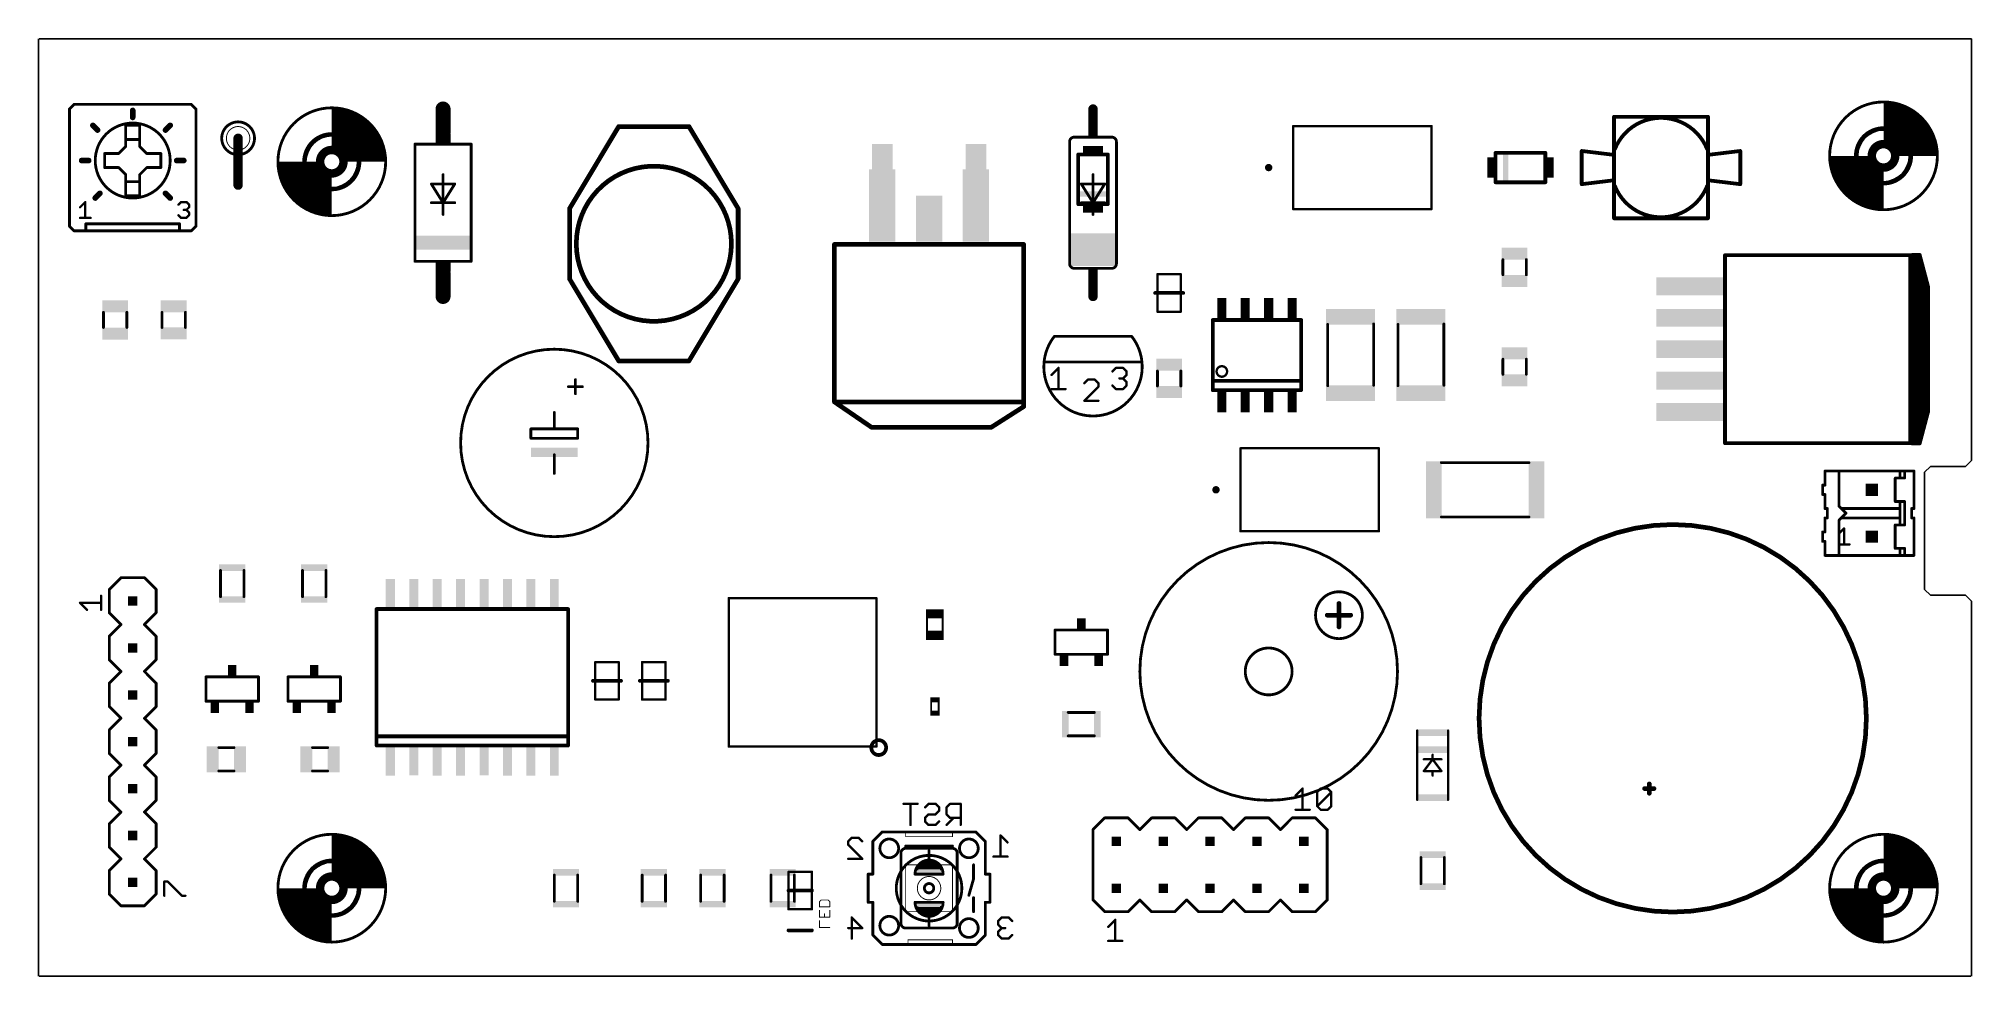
# Model space of a CAD drawing. Extents: x 0 to 105, y 6 to 57.
import ezdxf

# ---------------------------------------------------------------- set-up
doc = ezdxf.new("R2010")
doc.units = 0
for name, color, linetype in [('20', 53, 'CONTINUOUS'), ('21', 253, 'CONTINUOUS'), ('22', 253, 'CONTINUOUS'), ('26', 253, 'CONTINUOUS'), ('51', 253, 'CONTINUOUS'), ('52', 253, 'CONTINUOUS')]:
    doc.layers.add(name, color=color, linetype=linetype)

# ---------------------------------------------------------------- blocks, each defined once
blk = doc.blocks.new('RECT')
blk.add_solid([(-0.5, -0.5), (0.5, -0.5), (-0.5, 0.5), (0.5, 0.5)])

msp = doc.modelspace()

# ---------------------------------------------------------------- linework, layer by layer
at = {"layer": '20'}
for p, q in [((-0.02, 6.35), (-0.02, 57.1375)), ((0, 57.15), (104.775, 57.15)), ((104.775, 57.15), (104.775, 34.29)), ((102.5525, 33.9725), (102.235, 33.655)), ((102.235, 33.655), (102.235, 27.305)), ((104.4575, 33.9725), (102.5525, 33.9725)), ((104.775, 34.29), (104.4575, 33.9725)), ((102.235, 27.305), (102.5525, 26.9875)), ((102.5525, 26.9875), (104.4575, 26.9875)), ((104.4575, 26.9875), (104.775, 26.67)), ((104.775, 26.67), (104.775, 6.35)), ((104.755, 6.3375), (0, 6.3375))]:
    msp.add_line(p, q, dxfattribs=at)
for centre in [(15.875, 50.4825), (100.0125, 50.8), (15.875, 11.1125), (100.0125, 11.1125)]:
    msp.add_circle(centre, 1.4, dxfattribs=at)
at = {"layer": '21'}
for points, const_width in [([(1.905, 53.594), (1.651, 53.34)], 0.1524), ([(8.255, 53.594), (1.905, 53.594)], 0.1524), ([(8.255, 53.594), (8.509, 53.34)], 0.1524), ([(1.651, 53.34), (1.651, 49.911)], 0.1524), ([(3.175, 52.197), (2.921, 52.451)], 0.3048), ([(5.461, 52.451), (4.699, 52.451)], 0.1524), ([(4.699, 52.451), (4.699, 51.689)], 0.1524), ([(5.08, 52.8828), (5.08, 53.2638)], 0.3048), ([(5.461, 51.689), (5.461, 52.451)], 0.1524), ([(6.858, 52.197), (7.112, 52.451)], 0.3048), ([(8.509, 49.911), (8.509, 53.34)], 0.1524), ([(31.4325, 52.3875), (28.7655, 47.9425)], 0.254), ([(35.2425, 52.3875), (37.9095, 47.9425)], 0.254), ([(68.005, 52.415), (75.505, 52.415)], 0.127), ([(85.3975, 52.915), (85.3975, 52.665)], 0.2032), ([(85.3975, 52.915), (90.4975, 52.915)], 0.2032), ([(90.4975, 52.665), (90.4975, 52.915)], 0.2032), ([(4.699, 51.308), (4.318, 50.927)], 0.1524), ([(5.461, 51.689), (4.699, 51.689)], 0.1524), ([(4.699, 51.689), (4.699, 51.308)], 0.1524), ([(5.461, 51.308), (5.461, 51.689)], 0.1524), ([(5.842, 50.927), (5.461, 51.308)], 0.1524), ([(20.3835, 51.435), (20.3835, 45.085)], 0.1524), ([(23.4315, 51.435), (20.3835, 51.435)], 0.1524), ([(23.4315, 45.085), (23.4315, 51.435)], 0.1524), ([(55.88, 44.958), (55.88, 51.562)], 0.1524), ([(58.166, 51.816), (56.134, 51.816)], 0.1524), ([(58.42, 44.958), (58.42, 51.562)], 0.1524), ([(2.6924, 50.546), (2.3114, 50.546)], 0.3048), ([(4.318, 50.927), (3.556, 50.927)], 0.1524), ([(3.556, 50.927), (3.556, 50.165)], 0.1524), ([(6.604, 50.927), (5.842, 50.927)], 0.1524), ([(6.604, 50.165), (6.604, 50.927)], 0.1524), ([(7.4676, 50.546), (7.8486, 50.546)], 0.3048), ([(10.795, 50.6095), (10.795, 50.3555)], 0.508), ([(56.35, 48.68), (56.35, 50.38)], 0.2032), ([(57.95, 50.38), (57.95, 48.68)], 0.2032), ([(79.4775, 50.965), (81.1775, 50.965)], 0.2032), ([(3.556, 50.165), (4.318, 50.165)], 0.1524), ([(4.699, 49.784), (4.318, 50.165)], 0.1524), ([(4.699, 49.784), (4.699, 49.403)], 0.1524), ([(5.461, 49.403), (4.699, 49.403)], 0.1524), ([(4.699, 49.403), (4.699, 48.641)], 0.1524), ([(5.461, 49.784), (5.842, 50.165)], 0.1524), ([(5.461, 49.403), (5.461, 49.784)], 0.1524), ([(5.461, 48.641), (5.461, 49.403)], 0.1524), ([(5.842, 50.165), (6.604, 50.165)], 0.1524), ([(21.2725, 49.276), (22.5425, 49.276)], 0.1524), ([(21.9075, 48.26), (21.2725, 49.276)], 0.1524), ([(21.9075, 48.26), (21.9075, 49.784)], 0.1524), ([(22.5425, 49.276), (21.9075, 48.26)], 0.1524), ([(56.515, 49.276), (57.785, 49.276)], 0.1524), ([(57.15, 48.26), (56.515, 49.276)], 0.1524), ([(57.15, 48.26), (57.15, 49.784)], 0.1524), ([(57.785, 49.276), (57.15, 48.26)], 0.1524), ([(81.1775, 49.365), (79.4775, 49.365)], 0.2032), ([(1.651, 48.641), (1.651, 46.99)], 0.1524), ([(2.2225, 48.0107), (2.5106, 48.2988)], 0.127), ([(2.5106, 48.2988), (2.5106, 47.4345)], 0.127), ([(4.699, 48.641), (5.461, 48.641)], 0.1524), ([(7.5565, 48.1548), (7.7006, 48.2988)], 0.127), ([(7.7006, 48.2988), (7.9887, 48.2988)], 0.127), ([(7.9887, 48.2988), (8.1327, 48.1548)], 0.127), ([(8.1327, 48.1548), (8.1327, 48.0107)], 0.127), ([(8.509, 46.99), (8.509, 48.641)], 0.1524), ([(21.2725, 48.26), (21.9075, 48.26)], 0.1524), ([(21.9075, 47.625), (21.9075, 48.26)], 0.1524), ([(21.9075, 48.26), (22.5425, 48.26)], 0.1524), ([(56.515, 48.26), (57.15, 48.26)], 0.1524), ([(57.15, 47.625), (57.15, 48.26)], 0.1524), ([(57.15, 48.26), (57.785, 48.26)], 0.1524), ([(2.2225, 47.4345), (2.7987, 47.4345)], 0.127), ([(2.54, 47.117), (2.54, 46.736)], 0.1524), ([(2.54, 47.117), (4.064, 47.117)], 0.1524), ([(6.096, 47.117), (7.62, 47.117)], 0.1524), ([(7.7006, 47.4345), (7.5565, 47.5786)], 0.127), ([(7.62, 46.736), (7.62, 47.117)], 0.1524), ([(7.9887, 47.4345), (7.7006, 47.4345)], 0.127), ([(7.9887, 47.8667), (7.8446, 47.8667)], 0.127), ([(8.1327, 48.0107), (7.9887, 47.8667)], 0.127), ([(7.9887, 47.8667), (8.1327, 47.7226)], 0.127), ([(8.1327, 47.5786), (7.9887, 47.4345)], 0.127), ([(8.1327, 47.7226), (8.1327, 47.5786)], 0.127), ([(28.7655, 47.9425), (28.7655, 44.1325)], 0.254), ([(37.9095, 47.9425), (37.9095, 44.1325)], 0.254), ([(68.005, 47.915), (75.505, 47.915)], 0.127), ([(85.3975, 47.665), (85.3975, 47.415)], 0.2032), ([(85.3975, 47.415), (90.4975, 47.415)], 0.2032), ([(90.4975, 47.415), (90.4975, 47.665)], 0.2032), ([(1.905, 46.736), (1.651, 46.99)], 0.1524), ([(1.905, 46.736), (2.54, 46.736)], 0.1524), ([(2.54, 46.736), (4.445, 46.736)], 0.1524), ([(5.715, 46.736), (7.62, 46.736)], 0.1524), ([(7.62, 46.736), (8.255, 46.736)], 0.1524), ([(8.255, 46.736), (8.509, 46.99)], 0.1524), ([(53.3908, 45.9994), (43.1292, 45.9994)], 0.254), ([(43.1292, 45.9994), (43.1292, 44.2214)], 0.254), ([(53.3908, 45.9994), (53.3908, 44.2214)], 0.254), ([(20.3835, 45.085), (23.4315, 45.085)], 0.1524), ([(91.4175, 35.2285), (91.4175, 45.4165)], 0.2032), ([(31.4325, 39.6875), (28.7655, 44.1325)], 0.254), ([(35.2425, 39.6875), (37.9095, 44.1325)], 0.254), ([(56.134, 44.704), (58.166, 44.704)], 0.1524), ([(60.5155, 43.3705), (62.0395, 43.3705)], 0.2032), ([(59.245, 41.021), (55.055, 41.021)], 0.1524), ([(69.875, 38.978), (69.875, 41.032)], 0.1524), ([(72.365, 39.003), (72.365, 41.021)], 0.1524), ([(73.685, 38.978), (73.685, 41.032)], 0.1524), ([(76.175, 39.003), (76.175, 41.021)], 0.1524), ([(54.896, 39.624), (54.495, 39.624)], 0.1524), ([(57.436, 39.624), (56.864, 39.624)], 0.1524), ([(59.805, 39.624), (59.404, 39.624)], 0.1524), ([(28.702, 38.2905), (29.464, 38.2905)], 0.1524), ([(29.083, 38.6715), (29.083, 37.9095)], 0.1524), ([(65.1475, 34.9525), (72.6475, 34.9525)], 0.127), ([(97.5995, 33.7185), (96.8375, 33.7185)], 0.1524), ([(96.8375, 32.9565), (96.8375, 33.7185)], 0.1524), ([(97.5995, 31.8135), (97.5995, 33.7185)], 0.1524), ([(97.5995, 33.7185), (100.9015, 33.7185)], 0.1524), ([(100.9015, 33.3375), (100.9015, 33.7185)], 0.1524), ([(100.9015, 33.7185), (101.1555, 33.7185)], 0.1524), ([(101.1555, 33.7185), (101.6635, 33.7185)], 0.1524), ([(101.1555, 33.7185), (101.1555, 33.3375)], 0.1524), ([(101.6635, 33.7185), (101.6635, 31.6865)], 0.1524), ([(96.8375, 32.9565), (96.7105, 32.9565)], 0.1524), ([(96.7105, 32.9565), (96.7105, 32.4485)], 0.1524), ([(96.8375, 32.4485), (96.7105, 32.4485)], 0.1524), ([(96.8375, 31.6865), (96.8375, 32.4485)], 0.1524), ([(100.6475, 32.0675), (100.6475, 33.3375)], 0.1524), ([(100.9015, 33.3375), (100.6475, 33.3375)], 0.1524), ([(101.1555, 33.3375), (100.9015, 33.3375)], 0.1524), ([(96.9645, 31.6865), (96.8375, 31.6865)], 0.1524), ([(96.9645, 31.6865), (96.9645, 31.1785)], 0.1524), ([(97.7265, 31.6865), (97.5995, 31.8135)], 0.1524), ([(97.9805, 31.4325), (97.7265, 31.6865)], 0.1524), ([(100.9015, 31.6865), (97.7265, 31.6865)], 0.1524), ([(97.7265, 31.1785), (97.9805, 31.4325)], 0.1524), ([(100.9015, 32.0675), (100.6475, 32.0675)], 0.1524), ([(101.1555, 32.0675), (100.9015, 32.0675)], 0.1524), ([(100.9015, 31.6865), (100.9015, 32.0675)], 0.1524), ([(100.9015, 31.1785), (100.9015, 31.6865)], 0.1524), ([(101.1555, 30.7975), (101.1555, 32.0675)], 0.1524), ([(101.5365, 31.6865), (101.5365, 31.1785)], 0.1524), ([(101.5365, 31.6865), (101.6635, 31.6865)], 0.1524), ([(65.1475, 30.4525), (72.6475, 30.4525)], 0.127), ([(96.8375, 30.4165), (96.7105, 30.4165)], 0.1524), ([(96.7105, 30.4165), (96.7105, 29.9085)], 0.1524), ([(96.9645, 31.1785), (96.8375, 31.1785)], 0.1524), ([(96.8375, 31.1785), (96.8375, 30.4165)], 0.1524), ([(97.5995, 31.0515), (97.7265, 31.1785)], 0.1524), ([(97.5995, 29.1465), (97.5995, 31.0515)], 0.1524), ([(97.5891, 30.3196), (97.8772, 30.6077)], 0.127), ([(100.9015, 31.1785), (97.7265, 31.1785)], 0.1524), ([(97.8772, 30.6077), (97.8772, 29.7434)], 0.127), ([(100.6475, 29.5275), (100.6475, 30.7975)], 0.1524), ([(100.9015, 30.7975), (100.6475, 30.7975)], 0.1524), ([(100.9015, 30.7975), (100.9015, 31.1785)], 0.1524), ([(101.1555, 30.7975), (100.9015, 30.7975)], 0.1524), ([(101.5365, 31.1785), (101.6635, 31.1785)], 0.1524), ([(101.6635, 31.1785), (101.6635, 29.1465)], 0.1524), ([(96.8375, 29.9085), (96.7105, 29.9085)], 0.1524), ([(96.8375, 29.1465), (96.8375, 29.9085)], 0.1524), ([(97.5891, 29.7434), (98.1653, 29.7434)], 0.127), ([(100.9015, 29.5275), (100.6475, 29.5275)], 0.1524), ([(101.1555, 29.5275), (100.9015, 29.5275)], 0.1524), ([(100.9015, 29.5275), (100.9015, 29.1465)], 0.1524), ([(101.1555, 29.1465), (101.1555, 29.5275)], 0.1524), ([(96.8375, 29.1465), (97.5995, 29.1465)], 0.1524), ([(97.5995, 29.1465), (100.9015, 29.1465)], 0.1524), ([(100.9015, 29.1465), (101.1555, 29.1465)], 0.1524), ([(101.1555, 29.1465), (101.6635, 29.1465)], 0.1524), ([(4.445, 27.94), (3.81, 27.305)], 0.1524), ([(3.81, 26.035), (3.81, 27.305)], 0.1524), ([(5.715, 27.94), (4.445, 27.94)], 0.1524), ([(6.35, 27.305), (5.715, 27.94)], 0.1524), ([(6.35, 27.305), (6.35, 26.035)], 0.1524), ([(2.6029, 26.1991), (2.2215, 26.5804)], 0.127), ([(2.2215, 26.5804), (3.3655, 26.5804)], 0.127), ([(3.3655, 26.1991), (3.3655, 26.9618)], 0.127), ([(70.485, 26.543), (70.485, 25.273)], 0.254), ([(4.445, 25.4), (3.81, 26.035)], 0.1524), ([(3.81, 24.765), (4.445, 25.4)], 0.1524), ([(6.35, 26.035), (5.715, 25.4)], 0.1524), ([(5.715, 25.4), (6.35, 24.765)], 0.1524), ([(69.85, 25.908), (71.12, 25.908)], 0.254), ([(3.81, 23.495), (3.81, 24.765)], 0.1524), ([(6.35, 24.765), (6.35, 23.495)], 0.1524), ([(4.445, 22.86), (3.81, 23.495)], 0.1524), ([(6.35, 23.495), (5.715, 22.86)], 0.1524), ([(3.81, 22.225), (4.445, 22.86)], 0.1524), ([(3.81, 20.955), (3.81, 22.225)], 0.1524), ([(5.715, 22.86), (6.35, 22.225)], 0.1524), ([(6.35, 22.225), (6.35, 20.955)], 0.1524), ([(31.5595, 22.352), (30.0355, 22.352)], 0.2032), ([(34.0995, 22.352), (32.5755, 22.352)], 0.2032), ([(4.445, 20.32), (3.81, 20.955)], 0.1524), ([(6.35, 20.955), (5.715, 20.32)], 0.1524), ([(4.445, 20.32), (3.81, 19.685)], 0.1524), ([(6.35, 19.685), (5.715, 20.32)], 0.1524), ([(3.81, 18.415), (3.81, 19.685)], 0.1524), ([(6.35, 19.685), (6.35, 18.415)], 0.1524), ([(4.445, 17.78), (3.81, 18.415)], 0.1524), ([(3.81, 17.145), (4.445, 17.78)], 0.1524), ([(6.35, 18.415), (5.715, 17.78)], 0.1524), ([(5.715, 17.78), (6.35, 17.145)], 0.1524), ([(75.565, 18.0975), (75.0887, 17.4625)], 0.127), ([(75.565, 18.0975), (75.0887, 18.0975)], 0.127), ([(75.565, 18.0975), (75.565, 18.3413)], 0.127), ([(76.0413, 17.4625), (75.565, 18.0975)], 0.127), ([(75.565, 18.0975), (76.0413, 18.0975)], 0.127), ([(3.81, 15.875), (3.81, 17.145)], 0.1524), ([(6.35, 17.145), (6.35, 15.875)], 0.1524), ([(75.0887, 17.4625), (75.565, 17.4625)], 0.127), ([(75.565, 17.4625), (76.0413, 17.4625)], 0.127), ([(75.565, 17.4625), (75.565, 17.2187)], 0.127), ([(4.445, 15.24), (3.81, 15.875)], 0.1524), ([(6.35, 15.875), (5.715, 15.24)], 0.1524), ([(68.1355, 16.1297), (68.5168, 16.511)], 0.127), ([(68.5168, 16.511), (68.5168, 15.367)], 0.127), ([(69.3049, 16.3203), (69.4956, 16.511)], 0.127), ([(69.3049, 15.5577), (69.3049, 16.3203)], 0.127), ([(69.3049, 15.5577), (70.0675, 16.3203)], 0.127), ([(69.4956, 16.511), (69.8769, 16.511)], 0.127), ([(69.8769, 16.511), (70.0675, 16.3203)], 0.127), ([(70.0675, 16.3203), (70.0675, 15.5577)], 0.127), ([(3.81, 14.605), (4.445, 15.24)], 0.1524), ([(3.81, 13.335), (3.81, 14.605)], 0.1524), ([(5.715, 15.24), (6.35, 14.605)], 0.1524), ([(6.35, 14.605), (6.35, 13.335)], 0.1524), ([(57.785, 14.9225), (57.15, 14.2875)], 0.1524), ([(57.785, 14.9225), (59.055, 14.9225)], 0.1524), ([(59.055, 14.9225), (59.69, 14.2875)], 0.1524), ([(59.69, 14.2875), (60.325, 14.9225)], 0.1524), ([(60.325, 14.9225), (61.595, 14.9225)], 0.1524), ([(61.595, 14.9225), (62.23, 14.2875)], 0.1524), ([(62.23, 14.2875), (62.865, 14.9225)], 0.1524), ([(62.865, 14.9225), (64.135, 14.9225)], 0.1524), ([(64.135, 14.9225), (64.77, 14.2875)], 0.1524), ([(65.405, 14.9225), (64.77, 14.2875)], 0.1524), ([(65.405, 14.9225), (66.675, 14.9225)], 0.1524), ([(66.675, 14.9225), (67.31, 14.2875)], 0.1524), ([(67.31, 14.2875), (67.945, 14.9225)], 0.1524), ([(67.945, 14.9225), (69.215, 14.9225)], 0.1524), ([(68.1355, 15.367), (68.8982, 15.367)], 0.127), ([(69.215, 14.9225), (69.85, 14.2875)], 0.1524), ([(69.4956, 15.367), (69.3049, 15.5577)], 0.127), ([(69.8769, 15.367), (69.4956, 15.367)], 0.127), ([(70.0675, 15.5577), (69.8769, 15.367)], 0.127), ([(57.15, 14.2875), (57.15, 10.4775)], 0.1524), ([(69.85, 14.2875), (69.85, 10.4775)], 0.1524), ([(4.445, 12.7), (3.81, 13.335)], 0.1524), ([(4.445, 12.7), (3.81, 12.065)], 0.1524), ([(6.35, 13.335), (5.715, 12.7)], 0.1524), ([(6.35, 12.065), (5.715, 12.7)], 0.1524), ([(46.736, 9.2075), (46.736, 13.0175)], 0.1524), ([(49.53, 13.2715), (46.99, 13.2715)], 0.1524), ([(49.784, 13.0175), (49.784, 9.2075)], 0.1524), ([(3.81, 10.795), (3.81, 12.065)], 0.1524), ([(6.35, 12.065), (6.35, 10.795)], 0.1524), ([(6.7935, 10.7051), (6.7935, 11.4678)], 0.127), ([(6.7935, 11.4678), (6.9842, 11.4678)], 0.127), ([(6.9842, 11.4678), (7.7468, 10.7051)], 0.127), ([(4.445, 10.16), (3.81, 10.795)], 0.1524), ([(6.35, 10.795), (5.715, 10.16)], 0.1524), ([(7.7468, 10.7051), (7.9375, 10.7051)], 0.127), ([(57.15, 10.4775), (57.785, 9.8425)], 0.1524), ([(59.69, 10.4775), (59.055, 9.8425)], 0.1524), ([(60.325, 9.8425), (59.69, 10.4775)], 0.1524), ([(62.23, 10.4775), (61.595, 9.8425)], 0.1524), ([(62.865, 9.8425), (62.23, 10.4775)], 0.1524), ([(64.77, 10.4775), (64.135, 9.8425)], 0.1524), ([(64.77, 10.4775), (65.405, 9.8425)], 0.1524), ([(67.31, 10.4775), (66.675, 9.8425)], 0.1524), ([(67.945, 9.8425), (67.31, 10.4775)], 0.1524), ([(69.85, 10.4775), (69.215, 9.8425)], 0.1524), ([(5.715, 10.16), (4.445, 10.16)], 0.1524), ([(59.055, 9.8425), (57.785, 9.8425)], 0.1524), ([(57.9755, 9.0176), (58.3568, 9.399)], 0.127), ([(58.3568, 9.399), (58.3568, 8.255)], 0.127), ([(61.595, 9.8425), (60.325, 9.8425)], 0.1524), ([(64.135, 9.8425), (62.865, 9.8425)], 0.1524), ([(66.675, 9.8425), (65.405, 9.8425)], 0.1524), ([(69.215, 9.8425), (67.945, 9.8425)], 0.1524), ([(49.53, 8.9535), (46.99, 8.9535)], 0.1524), ([(57.9755, 8.255), (58.7382, 8.255)], 0.127)]:
    msp.add_lwpolyline(points, dxfattribs=dict(at, const_width=const_width))
for points, const_width in [([(1.905, 53.6321, 1), (1.905, 53.5559)], 0.0762), ([(1.9319, 53.5671, 1), (1.8781, 53.6209)], 0.0762), ([(8.2819, 53.6209, 1), (8.2281, 53.5671)], 0.0762), ([(8.255, 53.5559, 1), (8.255, 53.6321)], 0.0762), ([(15.875, 47.5615, 1), (15.875, 53.4035, 1), (15.875, 47.5615)], 0.1524), ([(100.0125, 47.879, 1), (100.0125, 53.721, 1), (100.0125, 47.879)], 0.1524), ([(1.6891, 53.34, 1), (1.6129, 53.34)], 0.0762), ([(1.6241, 53.3669, 1), (1.6779, 53.3131)], 0.0762), ([(2.9749, 52.5049, 1), (2.8671, 52.3971)], 0.1524), ([(4.699, 52.4891, 1), (4.699, 52.4129)], 0.0762), ([(4.7371, 52.451, 1), (4.6609, 52.451)], 0.0762), ([(5.1562, 53.2638, 1), (5.0038, 53.2638)], 0.1524), ([(5.0038, 52.8828, 1), (5.1562, 52.8828)], 0.1524), ([(5.4991, 52.451, 1), (5.4229, 52.451)], 0.0762), ([(5.461, 52.4129, 1), (5.461, 52.4891)], 0.0762), ([(7.1659, 52.3971, 1), (7.0581, 52.5049)], 0.1524), ([(8.5471, 53.34, 1), (8.4709, 53.34)], 0.0762), ([(8.4821, 53.3131, 1), (8.5359, 53.3669)], 0.0762), ([(31.487, 52.3548, 1), (31.378, 52.4202)], 0.127), ([(35.297, 52.4202, 1), (35.188, 52.3548)], 0.127), ([(68.005, 52.4468, 1), (68.005, 52.3832)], 0.0635), ([(75.505, 52.3832, 1), (75.505, 52.4468)], 0.0635), ([(85.4483, 52.915, 1), (85.3467, 52.915)], 0.1016), ([(85.3975, 52.9658, 1), (85.3975, 52.8642)], 0.1016), ([(85.3467, 52.665, 1), (85.4483, 52.665)], 0.1016), ([(90.5483, 52.915, 1), (90.4467, 52.915)], 0.1016), ([(90.4467, 52.665, 1), (90.5483, 52.665)], 0.1016), ([(90.4975, 52.8642, 1), (90.4975, 52.9658)], 0.1016), ([(100.0125, 49.3, 1), (100.0125, 52.3, 1), (100.0125, 49.3)], 0.2032), ([(3.1211, 52.1431, 1), (3.2289, 52.2509)], 0.1524), ([(4.699, 51.7271, 1), (4.699, 51.6509)], 0.0762), ([(4.7371, 51.689, 1), (4.6609, 51.689)], 0.0762), ([(4.6609, 51.689, 1), (4.7371, 51.689)], 0.0762), ([(4.7259, 51.2811, 1), (4.6721, 51.3349)], 0.0762), ([(5.4991, 51.689, 1), (5.4229, 51.689)], 0.0762), ([(5.4229, 51.689, 1), (5.4991, 51.689)], 0.0762), ([(5.4879, 51.3349, 1), (5.4341, 51.2811)], 0.0762), ([(5.461, 51.6509, 1), (5.461, 51.7271)], 0.0762), ([(6.8041, 52.2509, 1), (6.9119, 52.1431)], 0.1524), ([(15.875, 48.9825, 1), (15.875, 51.9825, 1), (15.875, 48.9825)], 0.2032), ([(20.4216, 51.435, 1), (20.3454, 51.435)], 0.0762), ([(20.3835, 51.4731, 1), (20.3835, 51.3969)], 0.0762), ([(23.4696, 51.435, 1), (23.3934, 51.435)], 0.0762), ([(23.4315, 51.3969, 1), (23.4315, 51.4731)], 0.0762), ([(56.134, 51.816, 0.4142), (55.88, 51.562)], 0.1524), ([(55.9181, 51.562, 1), (55.8419, 51.562)], 0.0762), ([(55.8419, 51.562, 1), (55.9181, 51.562)], 0.0762), ([(56.134, 51.8541, 1), (56.134, 51.7779)], 0.0762), ([(56.134, 51.7779, 1), (56.134, 51.8541)], 0.0762), ([(58.42, 51.562, 0.4142), (58.166, 51.816)], 0.1524), ([(58.166, 51.8541, 1), (58.166, 51.7779)], 0.0762), ([(58.166, 51.7779, 1), (58.166, 51.8541)], 0.0762), ([(58.4581, 51.562, 1), (58.3819, 51.562)], 0.0762), ([(58.3819, 51.562, 1), (58.4581, 51.562)], 0.0762), ([(2.3114, 50.6222, 1), (2.3114, 50.4698)], 0.1524), ([(2.6924, 50.4698, 1), (2.6924, 50.6222)], 0.1524), ([(3.556, 50.9651, 1), (3.556, 50.8889)], 0.0762), ([(3.5941, 50.927, 1), (3.5179, 50.927)], 0.0762), ([(4.2911, 50.9539, 1), (4.3449, 50.9001)], 0.0762), ([(4.318, 50.8889, 1), (4.318, 50.9651)], 0.0762), ([(4.6609, 51.308, 1), (4.7371, 51.308)], 0.0762), ([(5.4229, 51.308, 1), (5.4991, 51.308)], 0.0762), ([(5.842, 50.9651, 1), (5.842, 50.8889)], 0.0762), ([(5.8151, 50.9001, 1), (5.8689, 50.9539)], 0.0762), ([(6.6421, 50.927, 1), (6.5659, 50.927)], 0.0762), ([(6.604, 50.8889, 1), (6.604, 50.9651)], 0.0762), ([(7.4676, 50.6222, 1), (7.4676, 50.4698)], 0.1524), ([(7.8486, 50.4698, 1), (7.8486, 50.6222)], 0.1524), ([(10.922, 50.6095, 1), (10.668, 50.6095)], 0.254), ([(10.668, 50.3555, 1), (10.922, 50.3555)], 0.254), ([(56.4008, 50.38, 1), (56.2992, 50.38)], 0.1016), ([(58.0008, 50.38, 1), (57.8992, 50.38)], 0.1016), ([(66.675, 50.065, 1), (66.675, 50.265, 1), (66.675, 50.065)], 0.2), ([(79.4775, 51.0158, 1), (79.4775, 50.9142)], 0.1016), ([(81.1775, 50.9142, 1), (81.1775, 51.0158)], 0.1016), ([(1.6129, 49.911, 1), (1.6891, 49.911)], 0.0762), ([(3.556, 50.2031, 1), (3.556, 50.1269)], 0.0762), ([(3.5179, 50.165, 1), (3.5941, 50.165)], 0.0762), ([(4.3449, 50.1919, 1), (4.2911, 50.1381)], 0.0762), ([(4.318, 50.1269, 1), (4.318, 50.2031)], 0.0762), ([(4.7371, 49.784, 1), (4.6609, 49.784)], 0.0762), ([(4.699, 49.4411, 1), (4.699, 49.3649)], 0.0762), ([(4.7371, 49.403, 1), (4.6609, 49.403)], 0.0762), ([(4.6609, 49.403, 1), (4.7371, 49.403)], 0.0762), ([(4.6721, 49.7571, 1), (4.7259, 49.8109)], 0.0762), ([(5.4991, 49.784, 1), (5.4229, 49.784)], 0.0762), ([(5.4991, 49.403, 1), (5.4229, 49.403)], 0.0762), ([(5.4229, 49.403, 1), (5.4991, 49.403)], 0.0762), ([(5.4341, 49.8109, 1), (5.4879, 49.7571)], 0.0762), ([(5.461, 49.3649, 1), (5.461, 49.4411)], 0.0762), ([(5.842, 50.2031, 1), (5.842, 50.1269)], 0.0762), ([(5.8689, 50.1381, 1), (5.8151, 50.1919)], 0.0762), ([(6.5659, 50.165, 1), (6.6421, 50.165)], 0.0762), ([(6.604, 50.1269, 1), (6.604, 50.2031)], 0.0762), ([(8.4709, 49.911, 1), (8.5471, 49.911)], 0.0762), ([(21.2725, 49.3141, 1), (21.2725, 49.2379)], 0.0762), ([(21.3048, 49.2962, 1), (21.2402, 49.2558)], 0.0762), ([(21.9456, 49.784, 1), (21.8694, 49.784)], 0.0762), ([(22.5748, 49.2558, 1), (22.5102, 49.2962)], 0.0762), ([(22.5425, 49.2379, 1), (22.5425, 49.3141)], 0.0762), ([(31.5595, 49.8475, 0.6369), (31.5595, 42.2275)], 0.254), ([(31.5864, 49.79, 1), (31.5326, 49.905)], 0.127), ([(35.1155, 42.2275, 0.6369), (35.1155, 49.8475)], 0.254), ([(35.1424, 49.905, 1), (35.0886, 49.79)], 0.127), ([(56.515, 49.3141, 1), (56.515, 49.2379)], 0.0762), ([(56.5473, 49.2962, 1), (56.4827, 49.2558)], 0.0762), ([(57.1881, 49.784, 1), (57.1119, 49.784)], 0.0762), ([(57.8173, 49.2558, 1), (57.7527, 49.2962)], 0.0762), ([(57.785, 49.2379, 1), (57.785, 49.3141)], 0.0762), ([(79.4775, 49.4158, 1), (79.4775, 49.3142)], 0.1016), ([(81.1775, 49.3142, 1), (81.1775, 49.4158)], 0.1016), ([(1.6891, 48.641, 1), (1.6129, 48.641)], 0.0762), ([(2.5424, 48.2988, 1), (2.4789, 48.2988)], 0.0635), ([(2.5331, 48.2764, 1), (2.4882, 48.3213)], 0.0635), ([(4.699, 48.6791, 1), (4.699, 48.6029)], 0.0762), ([(4.6609, 48.641, 1), (4.7371, 48.641)], 0.0762), ([(5.4229, 48.641, 1), (5.4991, 48.641)], 0.0762), ([(5.461, 48.6029, 1), (5.461, 48.6791)], 0.0762), ([(7.534, 48.1772, 1), (7.579, 48.1323)], 0.0635), ([(7.7006, 48.3306, 1), (7.7006, 48.2671)], 0.0635), ([(7.723, 48.2764, 1), (7.6781, 48.3213)], 0.0635), ([(8.0111, 48.3213, 1), (7.9662, 48.2764)], 0.0635), ([(7.9887, 48.2671, 1), (7.9887, 48.3306)], 0.0635), ([(8.1645, 48.1548, 1), (8.101, 48.1548)], 0.0635), ([(8.1103, 48.1323, 1), (8.1552, 48.1772)], 0.0635), ([(8.5471, 48.641, 1), (8.4709, 48.641)], 0.0762), ([(21.2725, 48.2981, 1), (21.2725, 48.2219)], 0.0762), ([(21.9456, 48.26, 1), (21.8694, 48.26)], 0.0762), ([(21.9075, 48.2981, 1), (21.9075, 48.2219)], 0.0762), ([(21.8752, 48.2802, 1), (21.9398, 48.2398)], 0.0762), ([(21.8694, 48.26, 1), (21.9456, 48.26)], 0.0762), ([(21.8752, 48.2398, 1), (21.9398, 48.2802)], 0.0762), ([(21.9075, 48.2219, 1), (21.9075, 48.2981)], 0.0762), ([(22.5425, 48.2219, 1), (22.5425, 48.2981)], 0.0762), ([(56.2992, 48.68, 1), (56.4008, 48.68)], 0.1016), ([(56.515, 48.2981, 1), (56.515, 48.2219)], 0.0762), ([(57.1881, 48.26, 1), (57.1119, 48.26)], 0.0762), ([(57.15, 48.2981, 1), (57.15, 48.2219)], 0.0762), ([(57.1177, 48.2802, 1), (57.1823, 48.2398)], 0.0762), ([(57.1119, 48.26, 1), (57.1881, 48.26)], 0.0762), ([(57.1177, 48.2398, 1), (57.1823, 48.2802)], 0.0762), ([(57.15, 48.2219, 1), (57.15, 48.2981)], 0.0762), ([(57.785, 48.2219, 1), (57.785, 48.2981)], 0.0762), ([(57.8992, 48.68, 1), (58.0008, 48.68)], 0.1016), ([(2.2, 48.0332, 1), (2.245, 47.9883)], 0.0635), ([(2.2225, 47.4663, 1), (2.2225, 47.4027)], 0.0635), ([(2.4789, 47.4345, 1), (2.5424, 47.4345)], 0.0635), ([(2.5781, 47.117, 1), (2.5019, 47.117)], 0.0762), ([(2.54, 47.1551, 1), (2.54, 47.0789)], 0.0762), ([(2.7987, 47.4027, 1), (2.7987, 47.4663)], 0.0635), ([(4.064, 47.0789, 1), (4.064, 47.1551)], 0.0762), ([(6.096, 47.1551, 1), (6.096, 47.0789)], 0.0762), ([(7.579, 47.601, 1), (7.534, 47.5561)], 0.0635), ([(7.6581, 47.117, 1), (7.5819, 47.117)], 0.0762), ([(7.62, 47.0789, 1), (7.62, 47.1551)], 0.0762), ([(7.7006, 47.4663, 1), (7.7006, 47.4027)], 0.0635), ([(7.6781, 47.412, 1), (7.723, 47.457)], 0.0635), ([(7.8446, 47.8984, 1), (7.8446, 47.8349)], 0.0635), ([(7.9662, 47.457, 1), (8.0111, 47.412)], 0.0635), ([(8.0111, 47.8891, 1), (7.9662, 47.8442)], 0.0635), ([(7.9662, 47.8891, 1), (8.0111, 47.8442)], 0.0635), ([(7.9887, 47.8349, 1), (7.9887, 47.8984)], 0.0635), ([(7.9887, 47.4027, 1), (7.9887, 47.4663)], 0.0635), ([(8.101, 48.0107, 1), (8.1645, 48.0107)], 0.0635), ([(8.1645, 47.7226, 1), (8.101, 47.7226)], 0.0635), ([(8.101, 47.5786, 1), (8.1645, 47.5786)], 0.0635), ([(8.1552, 47.9883, 1), (8.1103, 48.0332)], 0.0635), ([(8.1103, 47.7002, 1), (8.1552, 47.7451)], 0.0635), ([(8.1552, 47.5561, 1), (8.1103, 47.601)], 0.0635), ([(21.8694, 47.625, 1), (21.9456, 47.625)], 0.0762), ([(28.711, 47.9752, 1), (28.82, 47.9098)], 0.127), ([(28.829, 47.9425, 1), (28.702, 47.9425)], 0.127), ([(37.973, 47.9425, 1), (37.846, 47.9425)], 0.127), ([(37.855, 47.9098, 1), (37.964, 47.9752)], 0.127), ([(57.1119, 47.625, 1), (57.1881, 47.625)], 0.0762), ([(68.005, 47.9468, 1), (68.005, 47.8832)], 0.0635), ([(75.505, 47.8832, 1), (75.505, 47.9468)], 0.0635), ([(85.4483, 47.665, 1), (85.3467, 47.665)], 0.1016), ([(85.3975, 47.4658, 1), (85.3975, 47.3642)], 0.1016), ([(85.3467, 47.415, 1), (85.4483, 47.415)], 0.1016), ([(90.5483, 47.665, 1), (90.4467, 47.665)], 0.1016), ([(90.4467, 47.415, 1), (90.5483, 47.415)], 0.1016), ([(90.4975, 47.3642, 1), (90.4975, 47.4658)], 0.1016), ([(1.6129, 46.99, 1), (1.6891, 46.99)], 0.0762), ([(1.6779, 47.0169, 1), (1.6241, 46.9631)], 0.0762), ([(1.905, 46.7741, 1), (1.905, 46.6979)], 0.0762), ([(1.8781, 46.7091, 1), (1.9319, 46.7629)], 0.0762), ([(2.54, 46.7741, 1), (2.54, 46.6979)], 0.0762), ([(2.5019, 46.736, 1), (2.5781, 46.736)], 0.0762), ([(2.54, 46.6979, 1), (2.54, 46.7741)], 0.0762), ([(4.445, 46.6979, 1), (4.445, 46.7741)], 0.0762), ([(5.715, 46.7741, 1), (5.715, 46.6979)], 0.0762), ([(7.62, 46.7741, 1), (7.62, 46.6979)], 0.0762), ([(7.5819, 46.736, 1), (7.6581, 46.736)], 0.0762), ([(7.62, 46.6979, 1), (7.62, 46.7741)], 0.0762), ([(8.2281, 46.7629, 1), (8.2819, 46.7091)], 0.0762), ([(8.255, 46.6979, 1), (8.255, 46.7741)], 0.0762), ([(8.4709, 46.99, 1), (8.5471, 46.99)], 0.0762), ([(8.5359, 46.9631, 1), (8.4821, 47.0169)], 0.0762), ([(43.1292, 46.0629, 1), (43.1292, 45.9359)], 0.127), ([(43.1927, 45.9994, 1), (43.0657, 45.9994)], 0.127), ([(53.4543, 45.9994, 1), (53.3273, 45.9994)], 0.127), ([(53.3908, 45.9359, 1), (53.3908, 46.0629)], 0.127), ([(20.3835, 45.1231, 1), (20.3835, 45.0469)], 0.0762), ([(20.3454, 45.085, 1), (20.4216, 45.085)], 0.0762), ([(23.3934, 45.085, 1), (23.4696, 45.085)], 0.0762), ([(23.4315, 45.0469, 1), (23.4315, 45.1231)], 0.0762), ([(91.4683, 45.4165, 1), (91.3667, 45.4165)], 0.1016), ([(28.82, 44.1652, 1), (28.711, 44.0998)], 0.127), ([(28.702, 44.1325, 1), (28.829, 44.1325)], 0.127), ([(37.846, 44.1325, 1), (37.973, 44.1325)], 0.127), ([(37.964, 44.0998, 1), (37.855, 44.1652)], 0.127), ([(43.0657, 44.2214, 1), (43.1927, 44.2214)], 0.127), ([(53.3273, 44.2214, 1), (53.4543, 44.2214)], 0.127), ([(55.88, 44.958, 0.4142), (56.134, 44.704)], 0.1524), ([(55.9181, 44.958, 1), (55.8419, 44.958)], 0.0762), ([(55.8419, 44.958, 1), (55.9181, 44.958)], 0.0762), ([(56.134, 44.7421, 1), (56.134, 44.6659)], 0.0762), ([(56.134, 44.6659, 1), (56.134, 44.7421)], 0.0762), ([(58.166, 44.704, 0.4142), (58.42, 44.958)], 0.1524), ([(58.166, 44.7421, 1), (58.166, 44.6659)], 0.0762), ([(58.166, 44.6659, 1), (58.166, 44.7421)], 0.0762), ([(58.4581, 44.958, 1), (58.3819, 44.958)], 0.0762), ([(58.3819, 44.958, 1), (58.4581, 44.958)], 0.0762), ([(60.5155, 43.4213, 1), (60.5155, 43.3197)], 0.1016), ([(62.0395, 43.3197, 1), (62.0395, 43.4213)], 0.1016), ([(31.5326, 42.17, 1), (31.5864, 42.285)], 0.127), ([(35.0886, 42.285, 1), (35.1424, 42.17)], 0.127), ([(55.055, 41.021, 0.5267), (56.3632, 36.8216)], 0.1524), ([(55.055, 41.0591, 1), (55.055, 40.9829)], 0.0762), ([(55.0849, 40.9974, 1), (55.0251, 41.0446)], 0.0762), ([(57.9363, 36.8215, 0.5267), (59.2446, 41.021)], 0.1524), ([(59.2745, 41.0446, 1), (59.2147, 40.9974)], 0.0762), ([(59.245, 40.9829, 1), (59.245, 41.0591)], 0.0762), ([(69.9131, 41.032, 1), (69.8369, 41.032)], 0.0762), ([(72.4031, 41.021, 1), (72.3269, 41.021)], 0.0762), ([(73.7231, 41.032, 1), (73.6469, 41.032)], 0.0762), ([(76.2131, 41.021, 1), (76.1369, 41.021)], 0.0762), ([(27.94, 30.1625, 1), (27.94, 40.3225, 1), (27.94, 30.1625)], 0.1524), ([(31.378, 39.6548, 1), (31.487, 39.7202)], 0.127), ([(35.188, 39.7202, 1), (35.297, 39.6548)], 0.127), ([(54.495, 39.6621, 1), (54.495, 39.5859)], 0.0762), ([(54.896, 39.5859, 1), (54.896, 39.6621)], 0.0762), ([(56.864, 39.6621, 1), (56.864, 39.5859)], 0.0762), ([(57.436, 39.5859, 1), (57.436, 39.6621)], 0.0762), ([(59.404, 39.6621, 1), (59.404, 39.5859)], 0.0762), ([(59.805, 39.5859, 1), (59.805, 39.6621)], 0.0762), ([(64.135, 38.832, 1), (64.135, 39.4, 1), (64.135, 38.832)], 0.127), ([(69.8369, 38.978, 1), (69.9131, 38.978)], 0.0762), ([(72.3269, 39.003, 1), (72.4031, 39.003)], 0.0762), ([(73.6469, 38.978, 1), (73.7231, 38.978)], 0.0762), ([(76.1369, 39.003, 1), (76.2131, 39.003)], 0.0762), ([(28.702, 38.3286, 1), (28.702, 38.2524)], 0.0762), ([(29.1211, 38.6715, 1), (29.0449, 38.6715)], 0.0762), ([(29.0449, 37.9095, 1), (29.1211, 37.9095)], 0.0762), ([(29.464, 38.2524, 1), (29.464, 38.3286)], 0.0762), ([(56.352, 36.7852, 1), (56.3744, 36.858)], 0.0762), ([(57.9251, 36.8579, 1), (57.9475, 36.7851)], 0.0762), ([(65.1475, 34.9843, 1), (65.1475, 34.9207)], 0.0635), ([(72.6475, 34.9207, 1), (72.6475, 34.9843)], 0.0635), ([(91.3667, 35.2285, 1), (91.4683, 35.2285)], 0.1016), ([(96.8375, 33.7566, 1), (96.8375, 33.6804)], 0.0762), ([(96.8756, 33.7185, 1), (96.7994, 33.7185)], 0.0762), ([(97.6376, 33.7185, 1), (97.5614, 33.7185)], 0.0762), ([(97.5995, 33.7566, 1), (97.5995, 33.6804)], 0.0762), ([(97.5995, 33.6804, 1), (97.5995, 33.7566)], 0.0762), ([(100.9396, 33.7185, 1), (100.8634, 33.7185)], 0.0762), ([(100.9015, 33.7566, 1), (100.9015, 33.6804)], 0.0762), ([(100.9015, 33.6804, 1), (100.9015, 33.7566)], 0.0762), ([(101.1555, 33.7566, 1), (101.1555, 33.6804)], 0.0762), ([(101.1936, 33.7185, 1), (101.1174, 33.7185)], 0.0762), ([(101.1555, 33.6804, 1), (101.1555, 33.7566)], 0.0762), ([(101.7016, 33.7185, 1), (101.6254, 33.7185)], 0.0762), ([(101.6635, 33.6804, 1), (101.6635, 33.7566)], 0.0762), ([(63.8175, 32.6025, 1), (63.8175, 32.8025, 1), (63.8175, 32.6025)], 0.2), ([(96.7105, 32.9946, 1), (96.7105, 32.9184)], 0.0762), ([(96.7486, 32.9565, 1), (96.6724, 32.9565)], 0.0762), ([(96.7105, 32.4866, 1), (96.7105, 32.4104)], 0.0762), ([(96.6724, 32.4485, 1), (96.7486, 32.4485)], 0.0762), ([(96.7994, 32.9565, 1), (96.8756, 32.9565)], 0.0762), ([(96.8756, 32.4485, 1), (96.7994, 32.4485)], 0.0762), ([(96.8375, 32.9184, 1), (96.8375, 32.9946)], 0.0762), ([(96.8375, 32.4104, 1), (96.8375, 32.4866)], 0.0762), ([(100.6856, 33.3375, 1), (100.6094, 33.3375)], 0.0762), ([(100.6475, 33.3756, 1), (100.6475, 33.2994)], 0.0762), ([(100.9015, 33.3756, 1), (100.9015, 33.2994)], 0.0762), ([(100.8634, 33.3375, 1), (100.9396, 33.3375)], 0.0762), ([(100.9015, 33.2994, 1), (100.9015, 33.3756)], 0.0762), ([(101.1174, 33.3375, 1), (101.1936, 33.3375)], 0.0762), ([(101.1555, 33.2994, 1), (101.1555, 33.3756)], 0.0762), ([(96.8375, 31.7246, 1), (96.8375, 31.6484)], 0.0762), ([(96.7994, 31.6865, 1), (96.8756, 31.6865)], 0.0762), ([(97.0026, 31.6865, 1), (96.9264, 31.6865)], 0.0762), ([(96.9645, 31.6484, 1), (96.9645, 31.7246)], 0.0762), ([(97.5614, 31.8135, 1), (97.6376, 31.8135)], 0.0762), ([(97.6264, 31.8404, 1), (97.5726, 31.7866)], 0.0762), ([(97.7265, 31.7246, 1), (97.7265, 31.6484)], 0.0762), ([(97.7534, 31.7134, 1), (97.6996, 31.6596)], 0.0762), ([(97.6996, 31.6596, 1), (97.7534, 31.7134)], 0.0762), ([(98.0074, 31.4056, 1), (97.9536, 31.4594)], 0.0762), ([(97.9536, 31.4056, 1), (98.0074, 31.4594)], 0.0762), ([(100.6475, 32.1056, 1), (100.6475, 32.0294)], 0.0762), ([(100.6094, 32.0675, 1), (100.6856, 32.0675)], 0.0762), ([(100.9015, 32.1056, 1), (100.9015, 32.0294)], 0.0762), ([(100.9396, 32.0675, 1), (100.8634, 32.0675)], 0.0762), ([(100.9396, 31.6865, 1), (100.8634, 31.6865)], 0.0762), ([(100.8634, 31.6865, 1), (100.9396, 31.6865)], 0.0762), ([(100.9015, 32.0294, 1), (100.9015, 32.1056)], 0.0762), ([(100.9015, 31.6484, 1), (100.9015, 31.7246)], 0.0762), ([(101.1936, 32.0675, 1), (101.1174, 32.0675)], 0.0762), ([(101.1555, 32.0294, 1), (101.1555, 32.1056)], 0.0762), ([(101.5746, 31.6865, 1), (101.4984, 31.6865)], 0.0762), ([(101.5365, 31.7246, 1), (101.5365, 31.6484)], 0.0762), ([(101.6254, 31.6865, 1), (101.7016, 31.6865)], 0.0762), ([(101.6635, 31.6484, 1), (101.6635, 31.7246)], 0.0762), ([(65.1475, 30.4842, 1), (65.1475, 30.4208)], 0.0635), ([(72.6475, 30.4208, 1), (72.6475, 30.4842)], 0.0635), ([(88.5825, 9.82, 1), (88.5825, 30.82, 1), (88.5825, 9.82)], 0.254), ([(96.7105, 30.4546, 1), (96.7105, 30.3784)], 0.0762), ([(96.7486, 30.4165, 1), (96.6724, 30.4165)], 0.0762), ([(96.8375, 31.2166, 1), (96.8375, 31.1404)], 0.0762), ([(96.8756, 31.1785, 1), (96.7994, 31.1785)], 0.0762), ([(96.7994, 30.4165, 1), (96.8756, 30.4165)], 0.0762), ([(96.8375, 30.3784, 1), (96.8375, 30.4546)], 0.0762), ([(96.9264, 31.1785, 1), (97.0026, 31.1785)], 0.0762), ([(96.9645, 31.1404, 1), (96.9645, 31.2166)], 0.0762), ([(97.6376, 31.0515, 1), (97.5614, 31.0515)], 0.0762), ([(97.5726, 31.0784, 1), (97.6264, 31.0246)], 0.0762), ([(97.7265, 31.2166, 1), (97.7265, 31.1404)], 0.0762), ([(97.6996, 31.2054, 1), (97.7534, 31.1516)], 0.0762), ([(97.7534, 31.1516, 1), (97.6996, 31.2054)], 0.0762), ([(97.9089, 30.6077, 1), (97.8454, 30.6077)], 0.0635), ([(97.8996, 30.5853, 1), (97.8547, 30.6302)], 0.0635), ([(100.6856, 30.7975, 1), (100.6094, 30.7975)], 0.0762), ([(100.6475, 30.8356, 1), (100.6475, 30.7594)], 0.0762), ([(100.9396, 31.1785, 1), (100.8634, 31.1785)], 0.0762), ([(100.8634, 31.1785, 1), (100.9396, 31.1785)], 0.0762), ([(100.9015, 30.8356, 1), (100.9015, 30.7594)], 0.0762), ([(100.8634, 30.7975, 1), (100.9396, 30.7975)], 0.0762), ([(100.9015, 31.1404, 1), (100.9015, 31.2166)], 0.0762), ([(100.9015, 30.7594, 1), (100.9015, 30.8356)], 0.0762), ([(101.1174, 30.7975, 1), (101.1936, 30.7975)], 0.0762), ([(101.1555, 30.7594, 1), (101.1555, 30.8356)], 0.0762), ([(101.5365, 31.2166, 1), (101.5365, 31.1404)], 0.0762), ([(101.4984, 31.1785, 1), (101.5746, 31.1785)], 0.0762), ([(101.7016, 31.1785, 1), (101.6254, 31.1785)], 0.0762), ([(101.6635, 31.1404, 1), (101.6635, 31.2166)], 0.0762), ([(66.675, 15.875, 1), (66.675, 29.845, 1), (66.675, 15.875)], 0.1524), ([(96.7105, 29.9466, 1), (96.7105, 29.8704)], 0.0762), ([(96.6724, 29.9085, 1), (96.7486, 29.9085)], 0.0762), ([(96.8756, 29.9085, 1), (96.7994, 29.9085)], 0.0762), ([(96.8375, 29.8704, 1), (96.8375, 29.9466)], 0.0762), ([(97.5666, 30.3421, 1), (97.6115, 30.2972)], 0.0635), ([(97.5891, 29.7752, 1), (97.5891, 29.7117)], 0.0635), ([(97.8454, 29.7434, 1), (97.9089, 29.7434)], 0.0635), ([(98.1653, 29.7117, 1), (98.1653, 29.7752)], 0.0635), ([(100.6475, 29.5656, 1), (100.6475, 29.4894)], 0.0762), ([(100.6094, 29.5275, 1), (100.6856, 29.5275)], 0.0762), ([(100.9015, 29.5656, 1), (100.9015, 29.4894)], 0.0762), ([(100.9396, 29.5275, 1), (100.8634, 29.5275)], 0.0762), ([(100.9015, 29.4894, 1), (100.9015, 29.5656)], 0.0762), ([(101.1936, 29.5275, 1), (101.1174, 29.5275)], 0.0762), ([(101.1555, 29.4894, 1), (101.1555, 29.5656)], 0.0762), ([(96.8375, 29.1846, 1), (96.8375, 29.1084)], 0.0762), ([(96.7994, 29.1465, 1), (96.8756, 29.1465)], 0.0762), ([(97.5995, 29.1846, 1), (97.5995, 29.1084)], 0.0762), ([(97.5614, 29.1465, 1), (97.6376, 29.1465)], 0.0762), ([(97.5995, 29.1084, 1), (97.5995, 29.1846)], 0.0762), ([(100.9015, 29.1846, 1), (100.9015, 29.1084)], 0.0762), ([(100.8634, 29.1465, 1), (100.9396, 29.1465)], 0.0762), ([(100.9015, 29.1084, 1), (100.9015, 29.1846)], 0.0762), ([(101.1555, 29.1846, 1), (101.1555, 29.1084)], 0.0762), ([(101.1174, 29.1465, 1), (101.1936, 29.1465)], 0.0762), ([(101.1555, 29.1084, 1), (101.1555, 29.1846)], 0.0762), ([(101.6254, 29.1465, 1), (101.7016, 29.1465)], 0.0762), ([(101.6635, 29.1084, 1), (101.6635, 29.1846)], 0.0762), ([(3.8481, 27.305, 1), (3.7719, 27.305)], 0.0762), ([(3.7831, 27.3319, 1), (3.8369, 27.2781)], 0.0762), ([(4.445, 27.9781, 1), (4.445, 27.9019)], 0.0762), ([(4.4719, 27.9131, 1), (4.4181, 27.9669)], 0.0762), ([(5.7419, 27.9669, 1), (5.6881, 27.9131)], 0.0762), ([(5.715, 27.9019, 1), (5.715, 27.9781)], 0.0762), ([(6.3881, 27.305, 1), (6.3119, 27.305)], 0.0762), ([(6.3231, 27.2781, 1), (6.3769, 27.3319)], 0.0762), ([(70.485, 24.638, 1), (70.485, 27.178, 1), (70.485, 24.638)], 0.1524), ([(2.2215, 26.6122, 1), (2.2215, 26.5487)], 0.0635), ([(2.244, 26.6029, 1), (2.1991, 26.558)], 0.0635), ([(2.5804, 26.1767, 1), (2.6253, 26.2216)], 0.0635), ([(3.3973, 26.9618, 1), (3.3338, 26.9618)], 0.0635), ([(3.3338, 26.1991, 1), (3.3973, 26.1991)], 0.0635), ([(3.3655, 26.5487, 1), (3.3655, 26.6122)], 0.0635), ([(70.5485, 26.543, 1), (70.4215, 26.543)], 0.127), ([(3.7719, 26.035, 1), (3.8481, 26.035)], 0.0762), ([(3.8369, 26.0619, 1), (3.7831, 26.0081)], 0.0762), ([(4.4719, 25.3731, 1), (4.4181, 25.4269)], 0.0762), ([(4.4181, 25.3731, 1), (4.4719, 25.4269)], 0.0762), ([(5.7419, 25.4269, 1), (5.6881, 25.3731)], 0.0762), ([(5.6881, 25.4269, 1), (5.7419, 25.3731)], 0.0762), ([(6.3119, 26.035, 1), (6.3881, 26.035)], 0.0762), ([(6.3769, 26.0081, 1), (6.3231, 26.0619)], 0.0762), ([(69.85, 25.9715, 1), (69.85, 25.8445)], 0.127), ([(70.4215, 25.273, 1), (70.5485, 25.273)], 0.127), ([(71.12, 25.8445, 1), (71.12, 25.9715)], 0.127), ([(3.8481, 24.765, 1), (3.7719, 24.765)], 0.0762), ([(3.7831, 24.7919, 1), (3.8369, 24.7381)], 0.0762), ([(6.3881, 24.765, 1), (6.3119, 24.765)], 0.0762), ([(6.3231, 24.7381, 1), (6.3769, 24.7919)], 0.0762), ([(66.675, 21.59, 1), (66.675, 24.13, 1), (66.675, 21.59)], 0.1524), ([(3.7719, 23.495, 1), (3.8481, 23.495)], 0.0762), ([(3.8369, 23.5219, 1), (3.7831, 23.4681)], 0.0762), ([(6.3119, 23.495, 1), (6.3881, 23.495)], 0.0762), ([(6.3769, 23.4681, 1), (6.3231, 23.5219)], 0.0762), ([(3.8481, 22.225, 1), (3.7719, 22.225)], 0.0762), ([(3.7831, 22.2519, 1), (3.8369, 22.1981)], 0.0762), ([(4.4719, 22.8331, 1), (4.4181, 22.8869)], 0.0762), ([(4.4181, 22.8331, 1), (4.4719, 22.8869)], 0.0762), ([(5.7419, 22.8869, 1), (5.6881, 22.8331)], 0.0762), ([(5.6881, 22.8869, 1), (5.7419, 22.8331)], 0.0762), ([(6.3881, 22.225, 1), (6.3119, 22.225)], 0.0762), ([(6.3231, 22.1981, 1), (6.3769, 22.2519)], 0.0762), ([(30.0355, 22.4028, 1), (30.0355, 22.3012)], 0.1016), ([(31.5595, 22.3012, 1), (31.5595, 22.4028)], 0.1016), ([(32.5755, 22.4028, 1), (32.5755, 22.3012)], 0.1016), ([(34.0995, 22.3012, 1), (34.0995, 22.4028)], 0.1016), ([(3.7719, 20.955, 1), (3.8481, 20.955)], 0.0762), ([(3.8369, 20.9819, 1), (3.7831, 20.9281)], 0.0762), ([(6.3119, 20.955, 1), (6.3881, 20.955)], 0.0762), ([(6.3769, 20.9281, 1), (6.3231, 20.9819)], 0.0762), ([(4.4719, 20.2931, 1), (4.4181, 20.3469)], 0.0762), ([(4.4181, 20.2931, 1), (4.4719, 20.3469)], 0.0762), ([(5.7419, 20.3469, 1), (5.6881, 20.2931)], 0.0762), ([(5.6881, 20.3469, 1), (5.7419, 20.2931)], 0.0762), ([(3.8481, 19.685, 1), (3.7719, 19.685)], 0.0762), ([(3.7831, 19.7119, 1), (3.8369, 19.6581)], 0.0762), ([(6.3881, 19.685, 1), (6.3119, 19.685)], 0.0762), ([(6.3231, 19.6581, 1), (6.3769, 19.7119)], 0.0762), ([(45.5295, 18.3309, 1), (45.5295, 19.1341, 1), (45.5295, 18.3309)], 0.2032), ([(3.7719, 18.415, 1), (3.8481, 18.415)], 0.0762), ([(3.8369, 18.4419, 1), (3.7831, 18.3881)], 0.0762), ([(4.4719, 17.7531, 1), (4.4181, 17.8069)], 0.0762), ([(4.4181, 17.7531, 1), (4.4719, 17.8069)], 0.0762), ([(5.7419, 17.8069, 1), (5.6881, 17.7531)], 0.0762), ([(5.6881, 17.8069, 1), (5.7419, 17.7531)], 0.0762), ([(6.3119, 18.415, 1), (6.3881, 18.415)], 0.0762), ([(6.3769, 18.3881, 1), (6.3231, 18.4419)], 0.0762), ([(75.0887, 18.1292, 1), (75.0887, 18.0658)], 0.0635), ([(75.5968, 18.3413, 1), (75.5332, 18.3413)], 0.0635), ([(75.5332, 18.0975, 1), (75.5968, 18.0975)], 0.0635), ([(75.5904, 18.1166, 1), (75.5396, 18.0784)], 0.0635), ([(75.565, 18.1292, 1), (75.565, 18.0658)], 0.0635), ([(75.5904, 18.0784, 1), (75.5396, 18.1166)], 0.0635), ([(75.565, 18.0658, 1), (75.565, 18.1292)], 0.0635), ([(76.0413, 18.0658, 1), (76.0413, 18.1292)], 0.0635), ([(3.8481, 17.145, 1), (3.7719, 17.145)], 0.0762), ([(3.7831, 17.1719, 1), (3.8369, 17.1181)], 0.0762), ([(6.3881, 17.145, 1), (6.3119, 17.145)], 0.0762), ([(6.3231, 17.1181, 1), (6.3769, 17.1719)], 0.0762), ([(75.0887, 17.4943, 1), (75.0887, 17.4308)], 0.0635), ([(75.0633, 17.4816, 1), (75.1141, 17.4434)], 0.0635), ([(75.5968, 17.4625, 1), (75.5332, 17.4625)], 0.0635), ([(75.5332, 17.2187, 1), (75.5968, 17.2187)], 0.0635), ([(75.565, 17.4943, 1), (75.565, 17.4308)], 0.0635), ([(75.565, 17.4308, 1), (75.565, 17.4943)], 0.0635), ([(76.0159, 17.4434, 1), (76.0667, 17.4816)], 0.0635), ([(76.0413, 17.4308, 1), (76.0413, 17.4943)], 0.0635), ([(3.7719, 15.875, 1), (3.8481, 15.875)], 0.0762), ([(3.8369, 15.9019, 1), (3.7831, 15.8481)], 0.0762), ([(6.3119, 15.875, 1), (6.3881, 15.875)], 0.0762), ([(6.3769, 15.8481, 1), (6.3231, 15.9019)], 0.0762), ([(68.113, 16.1521, 1), (68.158, 16.1072)], 0.0635), ([(68.5486, 16.511, 1), (68.4851, 16.511)], 0.0635), ([(68.5393, 16.4885, 1), (68.4944, 16.5334)], 0.0635), ([(69.3366, 16.3203, 1), (69.2731, 16.3203)], 0.0635), ([(69.2824, 16.3428, 1), (69.3273, 16.2979)], 0.0635), ([(69.4956, 16.5427, 1), (69.4956, 16.4792)], 0.0635), ([(69.518, 16.4885, 1), (69.4731, 16.5334)], 0.0635), ([(69.8993, 16.5334, 1), (69.8544, 16.4885)], 0.0635), ([(69.8769, 16.4792, 1), (69.8769, 16.5427)], 0.0635), ([(70.0993, 16.3203, 1), (70.0358, 16.3203)], 0.0635), ([(70.09, 16.2979, 1), (70.0451, 16.3428)], 0.0635), ([(70.0451, 16.2979, 1), (70.09, 16.3428)], 0.0635), ([(3.8481, 14.605, 1), (3.7719, 14.605)], 0.0762), ([(4.4719, 15.2131, 1), (4.4181, 15.2669)], 0.0762), ([(4.4181, 15.2131, 1), (4.4719, 15.2669)], 0.0762), ([(5.7419, 15.2669, 1), (5.6881, 15.2131)], 0.0762), ([(5.6881, 15.2669, 1), (5.7419, 15.2131)], 0.0762), ([(6.3881, 14.605, 1), (6.3119, 14.605)], 0.0762), ([(57.785, 14.9606, 1), (57.785, 14.8844)], 0.0762), ([(57.8119, 14.8956, 1), (57.7581, 14.9494)], 0.0762), ([(59.0819, 14.9494, 1), (59.0281, 14.8956)], 0.0762), ([(59.055, 14.8844, 1), (59.055, 14.9606)], 0.0762), ([(60.325, 14.9606, 1), (60.325, 14.8844)], 0.0762), ([(60.3519, 14.8956, 1), (60.2981, 14.9494)], 0.0762), ([(61.6219, 14.9494, 1), (61.5681, 14.8956)], 0.0762), ([(61.595, 14.8844, 1), (61.595, 14.9606)], 0.0762), ([(62.865, 14.9606, 1), (62.865, 14.8844)], 0.0762), ([(62.8919, 14.8956, 1), (62.8381, 14.9494)], 0.0762), ([(64.1619, 14.9494, 1), (64.1081, 14.8956)], 0.0762), ([(64.135, 14.8844, 1), (64.135, 14.9606)], 0.0762), ([(65.405, 14.9606, 1), (65.405, 14.8844)], 0.0762), ([(65.4319, 14.8956, 1), (65.3781, 14.9494)], 0.0762), ([(66.7019, 14.9494, 1), (66.6481, 14.8956)], 0.0762), ([(66.675, 14.8844, 1), (66.675, 14.9606)], 0.0762), ([(67.945, 14.9606, 1), (67.945, 14.8844)], 0.0762), ([(67.9719, 14.8956, 1), (67.9181, 14.9494)], 0.0762), ([(68.1355, 15.3988, 1), (68.1355, 15.3353)], 0.0635), ([(68.4851, 15.367, 1), (68.5486, 15.367)], 0.0635), ([(68.8982, 15.3353, 1), (68.8982, 15.3988)], 0.0635), ([(69.2419, 14.9494, 1), (69.1881, 14.8956)], 0.0762), ([(69.215, 14.8844, 1), (69.215, 14.9606)], 0.0762), ([(69.2731, 15.5577, 1), (69.3366, 15.5577)], 0.0635), ([(69.3273, 15.5801, 1), (69.2824, 15.5352)], 0.0635), ([(69.2824, 15.5801, 1), (69.3273, 15.5352)], 0.0635), ([(69.4956, 15.3988, 1), (69.4956, 15.3353)], 0.0635), ([(69.4731, 15.3445, 1), (69.518, 15.3895)], 0.0635), ([(69.8544, 15.3895, 1), (69.8993, 15.3445)], 0.0635), ([(69.8769, 15.3353, 1), (69.8769, 15.3988)], 0.0635), ([(70.0358, 15.5577, 1), (70.0993, 15.5577)], 0.0635), ([(70.09, 15.5352, 1), (70.0451, 15.5801)], 0.0635), ([(3.7831, 14.6319, 1), (3.8369, 14.5781)], 0.0762), ([(6.3231, 14.5781, 1), (6.3769, 14.6319)], 0.0762), ([(15.875, 8.1915, 1), (15.875, 14.0335, 1), (15.875, 8.1915)], 0.1524), ([(57.1881, 14.2875, 1), (57.1119, 14.2875)], 0.0762), ([(57.1231, 14.3144, 1), (57.1769, 14.2606)], 0.0762), ([(59.6631, 14.3144, 1), (59.7169, 14.2606)], 0.0762), ([(59.6631, 14.2606, 1), (59.7169, 14.3144)], 0.0762), ([(62.2031, 14.3144, 1), (62.2569, 14.2606)], 0.0762), ([(62.2031, 14.2606, 1), (62.2569, 14.3144)], 0.0762), ([(64.7431, 14.3144, 1), (64.7969, 14.2606)], 0.0762), ([(64.7431, 14.2606, 1), (64.7969, 14.3144)], 0.0762), ([(67.2831, 14.3144, 1), (67.3369, 14.2606)], 0.0762), ([(67.2831, 14.2606, 1), (67.3369, 14.3144)], 0.0762), ([(69.8881, 14.2875, 1), (69.8119, 14.2875)], 0.0762), ([(69.8231, 14.2606, 1), (69.8769, 14.3144)], 0.0762), ([(100.0125, 8.1915, 1), (100.0125, 14.0335, 1), (100.0125, 8.1915)], 0.1524), ([(3.7719, 13.335, 1), (3.8481, 13.335)], 0.0762), ([(3.8369, 13.3619, 1), (3.7831, 13.3081)], 0.0762), ([(4.4719, 12.6731, 1), (4.4181, 12.7269)], 0.0762), ([(4.4181, 12.6731, 1), (4.4719, 12.7269)], 0.0762), ([(5.7419, 12.7269, 1), (5.6881, 12.6731)], 0.0762), ([(5.6881, 12.7269, 1), (5.7419, 12.6731)], 0.0762), ([(6.3119, 13.335, 1), (6.3881, 13.335)], 0.0762), ([(6.3769, 13.3081, 1), (6.3231, 13.3619)], 0.0762), ([(15.875, 9.6125, 1), (15.875, 12.6125, 1), (15.875, 9.6125)], 0.2032), ([(46.99, 13.2715, 0.4142), (46.736, 13.0175)], 0.1524), ([(46.7741, 13.0175, 1), (46.6979, 13.0175)], 0.0762), ([(46.6979, 13.0175, 1), (46.7741, 13.0175)], 0.0762), ([(46.99, 13.3096, 1), (46.99, 13.2334)], 0.0762), ([(46.99, 13.2334, 1), (46.99, 13.3096)], 0.0762), ([(49.784, 13.0175, 0.4142), (49.53, 13.2715)], 0.1524), ([(49.53, 13.3096, 1), (49.53, 13.2334)], 0.0762), ([(49.53, 13.2334, 1), (49.53, 13.3096)], 0.0762), ([(49.8221, 13.0175, 1), (49.7459, 13.0175)], 0.0762), ([(49.7459, 13.0175, 1), (49.8221, 13.0175)], 0.0762), ([(100.0125, 9.6125, 1), (100.0125, 12.6125, 1), (100.0125, 9.6125)], 0.2032), ([(3.8481, 12.065, 1), (3.7719, 12.065)], 0.0762), ([(3.7831, 12.0919, 1), (3.8369, 12.0381)], 0.0762), ([(6.3881, 12.065, 1), (6.3119, 12.065)], 0.0762), ([(6.3231, 12.0381, 1), (6.3769, 12.0919)], 0.0762), ([(6.8253, 11.4678, 1), (6.7618, 11.4678)], 0.0635), ([(6.7935, 11.4995, 1), (6.7935, 11.436)], 0.0635), ([(7.0066, 11.4902, 1), (6.9617, 11.4453)], 0.0635), ([(6.9842, 11.436, 1), (6.9842, 11.4995)], 0.0635), ([(3.7719, 10.795, 1), (3.8481, 10.795)], 0.0762), ([(3.8369, 10.8219, 1), (3.7831, 10.7681)], 0.0762), ([(6.3119, 10.795, 1), (6.3881, 10.795)], 0.0762), ([(6.3769, 10.7681, 1), (6.3231, 10.8219)], 0.0762), ([(6.7618, 10.7051, 1), (6.8253, 10.7051)], 0.0635), ([(7.7468, 10.7369, 1), (7.7468, 10.6734)], 0.0635), ([(7.7244, 10.6827, 1), (7.7693, 10.7276)], 0.0635), ([(7.9375, 10.6734, 1), (7.9375, 10.7369)], 0.0635), ([(57.1119, 10.4775, 1), (57.1881, 10.4775)], 0.0762), ([(57.1769, 10.5044, 1), (57.1231, 10.4506)], 0.0762), ([(59.7169, 10.5044, 1), (59.6631, 10.4506)], 0.0762), ([(59.7169, 10.4506, 1), (59.6631, 10.5044)], 0.0762), ([(62.2569, 10.5044, 1), (62.2031, 10.4506)], 0.0762), ([(62.2569, 10.4506, 1), (62.2031, 10.5044)], 0.0762), ([(64.7969, 10.5044, 1), (64.7431, 10.4506)], 0.0762), ([(64.7969, 10.4506, 1), (64.7431, 10.5044)], 0.0762), ([(67.3369, 10.5044, 1), (67.2831, 10.4506)], 0.0762), ([(67.3369, 10.4506, 1), (67.2831, 10.5044)], 0.0762), ([(69.8119, 10.4775, 1), (69.8881, 10.4775)], 0.0762), ([(69.8769, 10.4506, 1), (69.8231, 10.5044)], 0.0762), ([(4.445, 10.1981, 1), (4.445, 10.1219)], 0.0762), ([(4.4181, 10.1331, 1), (4.4719, 10.1869)], 0.0762), ([(5.6881, 10.1869, 1), (5.7419, 10.1331)], 0.0762), ([(5.715, 10.1219, 1), (5.715, 10.1981)], 0.0762), ([(57.785, 9.8806, 1), (57.785, 9.8044)], 0.0762), ([(57.7581, 9.8156, 1), (57.8119, 9.8694)], 0.0762), ([(58.3886, 9.399, 1), (58.3251, 9.399)], 0.0635), ([(58.3793, 9.3765, 1), (58.3344, 9.4214)], 0.0635), ([(59.0281, 9.8694, 1), (59.0819, 9.8156)], 0.0762), ([(59.055, 9.8044, 1), (59.055, 9.8806)], 0.0762), ([(60.325, 9.8806, 1), (60.325, 9.8044)], 0.0762), ([(60.2981, 9.8156, 1), (60.3519, 9.8694)], 0.0762), ([(61.5681, 9.8694, 1), (61.6219, 9.8156)], 0.0762), ([(61.595, 9.8044, 1), (61.595, 9.8806)], 0.0762), ([(62.865, 9.8806, 1), (62.865, 9.8044)], 0.0762), ([(62.8381, 9.8156, 1), (62.8919, 9.8694)], 0.0762), ([(64.1081, 9.8694, 1), (64.1619, 9.8156)], 0.0762), ([(64.135, 9.8044, 1), (64.135, 9.8806)], 0.0762), ([(65.405, 9.8806, 1), (65.405, 9.8044)], 0.0762), ([(65.3781, 9.8156, 1), (65.4319, 9.8694)], 0.0762), ([(66.6481, 9.8694, 1), (66.7019, 9.8156)], 0.0762), ([(66.675, 9.8044, 1), (66.675, 9.8806)], 0.0762), ([(67.945, 9.8806, 1), (67.945, 9.8044)], 0.0762), ([(67.9181, 9.8156, 1), (67.9719, 9.8694)], 0.0762), ([(69.1881, 9.8694, 1), (69.2419, 9.8156)], 0.0762), ([(69.215, 9.8044, 1), (69.215, 9.8806)], 0.0762), ([(46.736, 9.2075, 0.4142), (46.99, 8.9535)], 0.1524), ([(46.7741, 9.2075, 1), (46.6979, 9.2075)], 0.0762), ([(46.6979, 9.2075, 1), (46.7741, 9.2075)], 0.0762), ([(46.99, 8.9916, 1), (46.99, 8.9154)], 0.0762), ([(46.99, 8.9154, 1), (46.99, 8.9916)], 0.0762), ([(49.53, 8.9535, 0.4142), (49.784, 9.2075)], 0.1524), ([(49.53, 8.9916, 1), (49.53, 8.9154)], 0.0762), ([(49.53, 8.9154, 1), (49.53, 8.9916)], 0.0762), ([(49.8221, 9.2075, 1), (49.7459, 9.2075)], 0.0762), ([(49.7459, 9.2075, 1), (49.8221, 9.2075)], 0.0762), ([(57.953, 9.0401, 1), (57.998, 8.9952)], 0.0635), ([(57.9755, 8.2868, 1), (57.9755, 8.2233)], 0.0635), ([(58.3251, 8.255, 1), (58.3886, 8.255)], 0.0635), ([(58.7382, 8.2233, 1), (58.7382, 8.2868)], 0.0635)]:
    msp.add_lwpolyline(points, format="xyb", dxfattribs=dict(at, const_width=const_width))
at = {"layer": '22'}
for points, const_width in [([(46.101, 14.1605), (46.99, 14.1605)], 0.1524), ([(46.99, 14.1605), (49.53, 14.1605)], 0.1524), ([(46.99, 13.9065), (46.99, 14.1605)], 0.0508), ([(46.99, 13.9065), (49.53, 13.9065)], 0.0508), ([(49.53, 14.1605), (50.419, 14.1605)], 0.1524), ([(49.53, 14.1605), (49.53, 13.9065)], 0.0508), ([(44.958, 10.3505), (44.958, 11.8745)], 0.1524), ([(45.212, 11.8745), (44.958, 11.8745)], 0.1524), ([(45.212, 11.8745), (45.212, 12.1285)], 0.1524), ([(51.308, 11.8745), (51.308, 12.1285)], 0.1524), ([(51.562, 11.8745), (51.308, 11.8745)], 0.1524), ([(51.562, 11.8745), (51.562, 10.3505)], 0.1524), ([(41.91, 10.9855), (40.64, 10.9855)], 0.2032), ([(44.958, 10.3505), (45.212, 10.3505)], 0.1524), ([(45.212, 10.3505), (45.212, 10.0965)], 0.1524), ([(51.308, 10.3505), (51.562, 10.3505)], 0.1524), ([(51.308, 10.3505), (51.308, 10.0965)], 0.1524), ([(40.64, 8.8265), (41.91, 8.8265)], 0.2032), ([(47.117, 8.0645), (46.101, 8.0645)], 0.1524), ([(49.53, 8.0645), (47.117, 8.0645)], 0.1524), ([(47.117, 8.3185), (49.53, 8.3185)], 0.0508), ([(47.117, 8.3185), (47.117, 8.0645)], 0.0508), ([(50.419, 8.0645), (49.53, 8.0645)], 0.1524), ([(49.53, 8.3185), (49.53, 8.0645)], 0.0508)]:
    msp.add_lwpolyline(points, dxfattribs=dict(at, const_width=const_width))
for points, const_width in [([(46.101, 14.1986, 1), (46.101, 14.1224)], 0.0762), ([(46.99, 14.1986, 1), (46.99, 14.1224)], 0.0762), ([(46.99, 14.1224, 1), (46.99, 14.1986)], 0.0762), ([(47.0027, 14.1605, 1), (46.9773, 14.1605)], 0.0254), ([(46.99, 13.9192, 1), (46.99, 13.8938)], 0.0254), ([(46.9773, 13.9065, 1), (47.0027, 13.9065)], 0.0254), ([(49.53, 14.1986, 1), (49.53, 14.1224)], 0.0762), ([(49.53, 14.1224, 1), (49.53, 14.1986)], 0.0762), ([(49.5427, 14.1605, 1), (49.5173, 14.1605)], 0.0254), ([(49.5173, 13.9065, 1), (49.5427, 13.9065)], 0.0254), ([(49.53, 13.8938, 1), (49.53, 13.9192)], 0.0254), ([(50.419, 14.1224, 1), (50.419, 14.1986)], 0.0762), ([(48.26, 9.3345, 1), (48.26, 12.8905, 1), (48.26, 9.3345)], 0.1524), ([(44.9961, 11.8745, 1), (44.9199, 11.8745)], 0.0762), ([(44.958, 11.9126, 1), (44.958, 11.8364)], 0.0762), ([(45.2501, 12.1285, 1), (45.1739, 12.1285)], 0.0762), ([(45.1739, 11.8745, 1), (45.2501, 11.8745)], 0.0762), ([(45.212, 11.8364, 1), (45.212, 11.9126)], 0.0762), ([(51.3461, 12.1285, 1), (51.2699, 12.1285)], 0.0762), ([(51.308, 11.9126, 1), (51.308, 11.8364)], 0.0762), ([(51.2699, 11.8745, 1), (51.3461, 11.8745)], 0.0762), ([(51.6001, 11.8745, 1), (51.5239, 11.8745)], 0.0762), ([(51.562, 11.8364, 1), (51.562, 11.9126)], 0.0762), ([(40.64, 11.0363, 1), (40.64, 10.9347)], 0.1016), ([(41.91, 10.9347, 1), (41.91, 11.0363)], 0.1016), ([(48.26, 10.8585, 1), (48.26, 11.3665, 1), (48.26, 10.8585)], 0.1524), ([(44.958, 10.3886, 1), (44.958, 10.3124)], 0.0762), ([(44.9199, 10.3505, 1), (44.9961, 10.3505)], 0.0762), ([(45.2501, 10.3505, 1), (45.1739, 10.3505)], 0.0762), ([(45.1739, 10.0965, 1), (45.2501, 10.0965)], 0.0762), ([(45.212, 10.3124, 1), (45.212, 10.3886)], 0.0762), ([(51.308, 10.3886, 1), (51.308, 10.3124)], 0.0762), ([(51.3461, 10.3505, 1), (51.2699, 10.3505)], 0.0762), ([(51.2699, 10.0965, 1), (51.3461, 10.0965)], 0.0762), ([(51.5239, 10.3505, 1), (51.6001, 10.3505)], 0.0762), ([(51.562, 10.3124, 1), (51.562, 10.3886)], 0.0762), ([(40.64, 8.8773, 1), (40.64, 8.7757)], 0.1016), ([(41.91, 8.7757, 1), (41.91, 8.8773)], 0.1016), ([(46.101, 8.1026, 1), (46.101, 8.0264)], 0.0762), ([(47.117, 8.1026, 1), (47.117, 8.0264)], 0.0762), ([(47.117, 8.0264, 1), (47.117, 8.1026)], 0.0762), ([(47.117, 8.3312, 1), (47.117, 8.3058)], 0.0254), ([(47.1297, 8.3185, 1), (47.1043, 8.3185)], 0.0254), ([(47.1043, 8.0645, 1), (47.1297, 8.0645)], 0.0254), ([(49.53, 8.1026, 1), (49.53, 8.0264)], 0.0762), ([(49.53, 8.0264, 1), (49.53, 8.1026)], 0.0762), ([(49.5427, 8.3185, 1), (49.5173, 8.3185)], 0.0254), ([(49.5173, 8.0645, 1), (49.5427, 8.0645)], 0.0254), ([(49.53, 8.3058, 1), (49.53, 8.3312)], 0.0254), ([(50.419, 8.0264, 1), (50.419, 8.1026)], 0.0762)]:
    msp.add_lwpolyline(points, format="xyb", dxfattribs=dict(at, const_width=const_width))
at = {"layer": '26'}
for points, const_width in [([(47.6357, 15.6855), (46.8731, 15.6855)], 0.127), ([(47.2544, 14.5415), (47.2544, 15.6855)], 0.127), ([(48.0425, 15.4948), (48.2331, 15.6855)], 0.127), ([(48.2331, 15.6855), (48.6144, 15.6855)], 0.127), ([(48.6144, 15.6855), (48.8051, 15.4948)], 0.127), ([(49.4025, 15.6855), (49.2119, 15.4948)], 0.127), ([(49.9745, 15.6855), (49.4025, 15.6855)], 0.127), ([(49.9745, 14.5415), (49.9745, 15.6855)], 0.127), ([(48.2331, 15.1135), (48.0425, 14.9228)], 0.127), ([(48.0425, 14.9228), (48.0425, 14.7322)], 0.127), ([(48.0425, 14.7322), (48.2331, 14.5415)], 0.127), ([(48.6144, 15.1135), (48.2331, 15.1135)], 0.127), ([(48.8051, 15.3041), (48.6144, 15.1135)], 0.127), ([(48.6144, 14.5415), (48.8051, 14.7322)], 0.127), ([(48.8051, 15.4948), (48.8051, 15.3041)], 0.127), ([(49.2119, 15.4948), (49.2119, 15.1135)], 0.127), ([(49.2119, 15.1135), (49.4025, 14.9228)], 0.127), ([(49.5932, 14.9228), (49.2119, 14.5415)], 0.127), ([(49.4025, 14.9228), (49.9745, 14.9228)], 0.127), ([(48.2331, 14.5415), (48.6144, 14.5415)], 0.127), ([(42.3164, 10.3812), (42.4096, 10.4744)], 0.0508), ([(42.4096, 10.4744), (42.7825, 10.4744)], 0.0508), ([(42.7825, 10.4744), (42.8757, 10.3812)], 0.0508), ([(42.3164, 10.1015), (42.3164, 10.3812)], 0.0508), ([(42.8757, 10.1015), (42.3164, 10.1015)], 0.0508), ([(42.3164, 9.5402), (42.3164, 9.9131)], 0.0508), ([(42.8757, 9.5402), (42.3164, 9.5402)], 0.0508), ([(42.596, 9.5402), (42.596, 9.7266)], 0.0508), ([(42.8757, 10.3812), (42.8757, 10.1015)], 0.0508), ([(42.8757, 9.9131), (42.8757, 9.5402)], 0.0508), ([(42.3164, 8.9789), (42.3164, 9.3518)], 0.0508), ([(42.8757, 8.9789), (42.3164, 8.9789)], 0.0508)]:
    msp.add_lwpolyline(points, dxfattribs=dict(at, const_width=const_width))
for points, const_width in [([(46.8731, 15.7172, 1), (46.8731, 15.6537)], 0.0635), ([(47.2861, 15.6855, 1), (47.2226, 15.6855)], 0.0635), ([(47.6357, 15.6537, 1), (47.6357, 15.7172)], 0.0635), ([(48.2331, 15.7172, 1), (48.2331, 15.6537)], 0.0635), ([(48.2556, 15.663, 1), (48.2107, 15.7079)], 0.0635), ([(48.6369, 15.7079, 1), (48.592, 15.663)], 0.0635), ([(48.6144, 15.6537, 1), (48.6144, 15.7172)], 0.0635), ([(49.4025, 15.7172, 1), (49.4025, 15.6537)], 0.0635), ([(49.425, 15.663, 1), (49.3801, 15.7079)], 0.0635), ([(50.0063, 15.6855, 1), (49.9427, 15.6855)], 0.0635), ([(49.9745, 15.6537, 1), (49.9745, 15.7172)], 0.0635), ([(48.0742, 14.9228, 1), (48.0107, 14.9228)], 0.0635), ([(48.0107, 14.7322, 1), (48.0742, 14.7322)], 0.0635), ([(48.02, 15.5173, 1), (48.0649, 15.4724)], 0.0635), ([(48.02, 14.9453, 1), (48.0649, 14.9004)], 0.0635), ([(48.0649, 14.7546, 1), (48.02, 14.7097)], 0.0635), ([(48.2331, 15.1452, 1), (48.2331, 15.0817)], 0.0635), ([(48.2556, 15.091, 1), (48.2107, 15.1359)], 0.0635), ([(48.592, 15.1359, 1), (48.6369, 15.091)], 0.0635), ([(48.6144, 15.0817, 1), (48.6144, 15.1452)], 0.0635), ([(48.8369, 15.4948, 1), (48.7734, 15.4948)], 0.0635), ([(48.7734, 15.3041, 1), (48.8369, 15.3041)], 0.0635), ([(48.7827, 15.4724, 1), (48.8276, 15.5173)], 0.0635), ([(48.8276, 15.2817, 1), (48.7827, 15.3266)], 0.0635), ([(48.8276, 14.7097, 1), (48.7827, 14.7546)], 0.0635), ([(49.2436, 15.4948, 1), (49.1801, 15.4948)], 0.0635), ([(49.1801, 15.1135, 1), (49.2436, 15.1135)], 0.0635), ([(49.1894, 15.5173, 1), (49.2343, 15.4724)], 0.0635), ([(49.2343, 15.1359, 1), (49.1894, 15.091)], 0.0635), ([(49.4025, 14.9546, 1), (49.4025, 14.8911)], 0.0635), ([(49.3801, 14.9004, 1), (49.425, 14.9453)], 0.0635), ([(49.6156, 14.9004, 1), (49.5707, 14.9453)], 0.0635), ([(49.9745, 14.8911, 1), (49.9745, 14.9546)], 0.0635), ([(47.2226, 14.5415, 1), (47.2861, 14.5415)], 0.0635), ([(48.2331, 14.5733, 1), (48.2331, 14.5098)], 0.0635), ([(48.2107, 14.519, 1), (48.2556, 14.564)], 0.0635), ([(48.592, 14.564, 1), (48.6369, 14.519)], 0.0635), ([(48.6144, 14.5098, 1), (48.6144, 14.5733)], 0.0635), ([(49.1894, 14.564, 1), (49.2343, 14.519)], 0.0635), ([(49.9427, 14.5415, 1), (50.0063, 14.5415)], 0.0635), ([(42.4096, 10.4871, 1), (42.4096, 10.4617)], 0.0254), ([(42.4186, 10.4654, 1), (42.4006, 10.4833)], 0.0254), ([(42.7914, 10.4833, 1), (42.7735, 10.4654)], 0.0254), ([(42.7825, 10.4617, 1), (42.7825, 10.4871)], 0.0254), ([(42.3291, 10.3812, 1), (42.3037, 10.3812)], 0.0254), ([(42.3074, 10.3901, 1), (42.3254, 10.3722)], 0.0254), ([(42.3164, 10.1142, 1), (42.3164, 10.0888)], 0.0254), ([(42.3037, 10.1015, 1), (42.3291, 10.1015)], 0.0254), ([(42.3291, 9.9131, 1), (42.3037, 9.9131)], 0.0254), ([(42.3164, 9.5529, 1), (42.3164, 9.5275)], 0.0254), ([(42.3037, 9.5402, 1), (42.3291, 9.5402)], 0.0254), ([(42.6087, 9.7266, 1), (42.5833, 9.7266)], 0.0254), ([(42.5833, 9.5402, 1), (42.6087, 9.5402)], 0.0254), ([(42.8884, 10.3812, 1), (42.863, 10.3812)], 0.0254), ([(42.863, 10.1015, 1), (42.8884, 10.1015)], 0.0254), ([(42.8884, 9.9131, 1), (42.863, 9.9131)], 0.0254), ([(42.863, 9.5402, 1), (42.8884, 9.5402)], 0.0254), ([(42.8667, 10.3722, 1), (42.8847, 10.3901)], 0.0254), ([(42.8757, 10.0888, 1), (42.8757, 10.1142)], 0.0254), ([(42.8757, 9.5275, 1), (42.8757, 9.5529)], 0.0254), ([(42.3291, 9.3518, 1), (42.3037, 9.3518)], 0.0254), ([(42.3164, 8.9916, 1), (42.3164, 8.9662)], 0.0254), ([(42.3037, 8.9789, 1), (42.3291, 8.9789)], 0.0254), ([(42.8757, 8.9662, 1), (42.8757, 8.9916)], 0.0254)]:
    msp.add_lwpolyline(points, format="xyb", dxfattribs=dict(at, const_width=const_width))
at = {"layer": '51'}
for points, const_width in [([(21.9075, 53.34), (21.9075, 52.07)], 0.8128), ([(57.15, 53.34), (57.15, 52.451)], 0.508), ([(35.2425, 52.3875), (31.4325, 52.3875)], 0.254), ([(75.505, 52.415), (68.005, 52.415)], 0.127), ([(68.005, 47.915), (68.005, 52.415)], 0.127), ([(75.505, 47.915), (75.505, 52.415)], 0.127), ([(85.3975, 52.915), (85.3975, 47.415)], 0.2032), ([(90.4975, 47.415), (90.4975, 52.915)], 0.2032), ([(10.795, 51.7525), (10.795, 49.2125)], 0.508), ([(56.35, 48.18), (56.35, 50.88)], 0.2032), ([(56.35, 50.88), (57.95, 50.88)], 0.2032), ([(57.95, 50.88), (57.95, 48.18)], 0.2032), ([(78.9775, 50.965), (81.6775, 50.965)], 0.2032), ([(78.9775, 49.365), (78.9775, 50.965)], 0.2032), ([(81.6775, 50.965), (81.6775, 49.365)], 0.2032), ([(83.6475, 51.065), (83.6475, 49.265)], 0.2032), ([(83.6475, 51.065), (85.2975, 50.865)], 0.2032), ([(92.2475, 51.065), (90.5975, 50.865)], 0.2032), ([(92.2475, 49.265), (92.2475, 51.065)], 0.2032), ([(1.651, 49.911), (1.651, 48.641)], 0.1524), ([(8.509, 48.641), (8.509, 49.911)], 0.1524), ([(81.6775, 49.365), (78.9775, 49.365)], 0.2032), ([(83.6475, 49.265), (85.2975, 49.465)], 0.2032), ([(92.2475, 49.265), (90.5975, 49.465)], 0.2032), ([(3.302, 48.768), (3.048, 48.514)], 0.3048), ([(6.858, 48.768), (7.112, 48.514)], 0.3048), ([(57.95, 48.18), (56.35, 48.18)], 0.2032), ([(4.064, 47.117), (6.096, 47.117)], 0.1524), ([(75.505, 47.915), (68.005, 47.915)], 0.127), ([(4.445, 46.736), (5.715, 46.736)], 0.1524), ([(43.1292, 45.9994), (43.1292, 37.465)], 0.254), ([(53.3908, 37.465), (53.3908, 45.9994)], 0.254), ([(79.375, 44.3575), (79.375, 45.1775)], 0.1524), ([(80.645, 44.3575), (80.645, 45.1775)], 0.1524), ([(91.4175, 45.4165), (101.4625, 45.4165)], 0.2032), ([(101.4625, 45.4165), (101.4625, 35.2285)], 0.2032), ([(101.5645, 45.4279), (101.9757, 45.4279)], 0.2032), ([(101.5645, 35.2171), (101.5645, 45.4279)], 0.2032), ([(101.5645, 45.4275), (101.9755, 45.4275)], 0.2032), ([(101.5645, 35.2175), (101.5645, 45.4275)], 0.2032), ([(101.5645, 45.3136), (102.006, 45.3136)], 0.2032), ([(101.5645, 45.1104), (102.0597, 45.1104)], 0.2032), ([(101.9755, 45.4275), (102.4325, 43.7005)], 0.2032), ([(101.9757, 45.4279), (102.4329, 43.7007)], 0.2032), ([(21.9075, 43.18), (21.9075, 44.45)], 0.8128), ([(57.15, 43.18), (57.15, 44.069)], 0.508), ([(60.6425, 42.3545), (60.6425, 44.3865)], 0.127), ([(60.6425, 44.3865), (61.9125, 44.3865)], 0.127), ([(61.9125, 44.3865), (61.9125, 42.3545)], 0.127), ([(101.5645, 44.9072), (102.1135, 44.9072)], 0.2032), ([(101.5645, 44.704), (102.1673, 44.704)], 0.2032), ([(101.5645, 44.5008), (102.2211, 44.5008)], 0.2032), ([(101.5645, 44.2976), (102.2749, 44.2976)], 0.2032), ([(101.5645, 44.0944), (102.3287, 44.0944)], 0.2032), ([(101.5645, 43.8912), (102.3825, 43.8912)], 0.2032), ([(101.5645, 43.688), (102.4329, 43.688)], 0.2032), ([(101.5645, 43.4848), (102.4329, 43.4848)], 0.2032), ([(101.5645, 43.2816), (102.4329, 43.2816)], 0.2032), ([(101.5645, 43.0784), (102.4329, 43.0784)], 0.2032), ([(101.5645, 42.8752), (102.4329, 42.8752)], 0.2032), ([(102.4325, 43.7005), (102.4325, 36.9445)], 0.2032), ([(102.4329, 43.7007), (102.4329, 36.9443)], 0.2032), ([(3.4925, 41.5), (3.4925, 42.32)], 0.1524), ([(4.7625, 41.5), (4.7625, 42.32)], 0.1524), ([(6.6675, 42.32), (6.6675, 41.5)], 0.1524), ([(7.9375, 42.32), (7.9375, 41.5)], 0.1524), ([(61.9125, 42.3545), (60.6425, 42.3545)], 0.127), ([(63.64, 38.605), (63.64, 41.905)], 0.2032), ([(63.64, 41.905), (68.44, 41.905)], 0.2032), ([(68.44, 41.905), (68.44, 38.605)], 0.2032), ([(101.5645, 42.672), (102.4329, 42.672)], 0.2032), ([(101.5645, 42.4688), (102.4329, 42.4688)], 0.2032), ([(101.5645, 42.2656), (102.4329, 42.2656)], 0.2032), ([(101.5645, 42.0624), (102.4329, 42.0624)], 0.2032), ([(101.5645, 41.8592), (102.4329, 41.8592)], 0.2032), ([(69.875, 38.343), (69.875, 41.667)], 0.1524), ([(72.365, 38.368), (72.365, 41.692)], 0.1524), ([(73.685, 38.343), (73.685, 41.667)], 0.1524), ([(76.175, 38.368), (76.175, 41.692)], 0.1524), ([(101.5645, 41.656), (102.4329, 41.656)], 0.2032), ([(101.5645, 41.4528), (102.4329, 41.4528)], 0.2032), ([(101.5645, 41.2496), (102.4329, 41.2496)], 0.2032), ([(101.5645, 41.0464), (102.4329, 41.0464)], 0.2032), ([(101.5645, 40.8432), (102.4329, 40.8432)], 0.2032), ([(79.375, 38.96), (79.375, 39.78)], 0.1524), ([(80.645, 38.96), (80.645, 39.78)], 0.1524), ([(101.5645, 40.64), (102.4329, 40.64)], 0.2032), ([(101.5645, 40.4368), (102.4329, 40.4368)], 0.2032), ([(101.5645, 40.2336), (102.4329, 40.2336)], 0.2032), ([(101.5645, 40.0304), (102.4329, 40.0304)], 0.2032), ([(101.5645, 39.8272), (102.4329, 39.8272)], 0.2032), ([(35.2425, 39.6875), (31.4325, 39.6875)], 0.254), ([(56.864, 39.624), (54.896, 39.624)], 0.1524), ([(54.9011, 38.9261), (55.2824, 39.3075)], 0.127), ([(55.2824, 39.3075), (55.2824, 38.1635)], 0.127), ([(59.404, 39.624), (57.436, 39.624)], 0.1524), ([(58.2031, 39.1168), (58.3938, 39.3075)], 0.127), ([(58.3938, 39.3075), (58.7751, 39.3075)], 0.127), ([(58.7751, 38.7355), (58.5844, 38.7355)], 0.127), ([(58.7751, 39.3075), (58.9658, 39.1168)], 0.127), ([(58.9658, 38.9261), (58.7751, 38.7355)], 0.127), ([(58.7751, 38.7355), (58.9658, 38.5448)], 0.127), ([(58.9658, 39.1168), (58.9658, 38.9261)], 0.127), ([(60.6425, 39.145), (60.6425, 38.325)], 0.1524), ([(61.9125, 39.145), (61.9125, 38.325)], 0.1524), ([(101.5645, 39.624), (102.4329, 39.624)], 0.2032), ([(101.5645, 39.4208), (102.4329, 39.4208)], 0.2032), ([(101.5645, 39.2176), (102.4329, 39.2176)], 0.2032), ([(101.5645, 39.0144), (102.4329, 39.0144)], 0.2032), ([(101.5645, 38.8112), (102.4329, 38.8112)], 0.2032), ([(54.9011, 38.1635), (55.6638, 38.1635)], 0.127), ([(56.8698, 38.6725), (56.6791, 38.4818)], 0.127), ([(56.6791, 37.5285), (57.4418, 38.2912)], 0.127), ([(57.2511, 38.6725), (56.8698, 38.6725)], 0.127), ([(57.4418, 38.4818), (57.2511, 38.6725)], 0.127), ([(57.4418, 38.2912), (57.4418, 38.4818)], 0.127), ([(58.3938, 38.1635), (58.2031, 38.3542)], 0.127), ([(58.7751, 38.1635), (58.3938, 38.1635)], 0.127), ([(58.9658, 38.3542), (58.7751, 38.1635)], 0.127), ([(58.9658, 38.5448), (58.9658, 38.3542)], 0.127), ([(63.64, 38.105), (63.64, 38.605)], 0.2032), ([(68.44, 38.605), (63.64, 38.605)], 0.2032), ([(68.44, 38.105), (63.64, 38.105)], 0.2032), ([(68.44, 38.605), (68.44, 38.105)], 0.2032), ([(101.5645, 38.608), (102.4329, 38.608)], 0.2032), ([(101.5645, 38.4048), (102.4329, 38.4048)], 0.2032), ([(101.5645, 38.2016), (102.4329, 38.2016)], 0.2032), ([(101.5645, 37.9984), (102.4329, 37.9984)], 0.2032), ([(101.5645, 37.7952), (102.4329, 37.7952)], 0.2032), ([(27.94, 36.8935), (27.94, 36.0045)], 0.1524), ([(43.1292, 37.465), (45.1358, 36.0934)], 0.254), ([(53.3908, 37.465), (43.1292, 37.465)], 0.254), ([(51.6382, 36.0934), (53.3908, 37.211)], 0.254), ([(53.3908, 37.211), (53.3908, 37.465)], 0.254), ([(57.4418, 37.5285), (56.6791, 37.5285)], 0.127), ([(101.5645, 37.592), (102.4329, 37.592)], 0.2032), ([(101.5645, 37.3888), (102.4329, 37.3888)], 0.2032), ([(101.5645, 37.1856), (102.4329, 37.1856)], 0.2032), ([(101.5645, 36.9824), (102.4329, 36.9824)], 0.2032), ([(101.5645, 36.7792), (102.3892, 36.7792)], 0.2032), ([(102.4325, 36.9445), (101.9755, 35.2175)], 0.2032), ([(102.4329, 36.9443), (101.9757, 35.2171)], 0.2032), ([(27.94, 36.0045), (26.67, 36.0045)], 0.1524), ([(26.67, 36.0045), (26.67, 35.4965)], 0.1524), ([(29.21, 36.0045), (27.94, 36.0045)], 0.1524), ([(29.21, 35.4965), (29.21, 36.0045)], 0.1524), ([(45.1358, 36.0934), (51.6382, 36.0934)], 0.254), ([(101.5645, 36.576), (102.3354, 36.576)], 0.2032), ([(101.5645, 36.3728), (102.2816, 36.3728)], 0.2032), ([(101.5645, 36.1696), (102.2278, 36.1696)], 0.2032), ([(101.5645, 35.9664), (102.174, 35.9664)], 0.2032), ([(101.5645, 35.7632), (102.1203, 35.7632)], 0.2032), ([(101.5645, 35.56), (102.0665, 35.56)], 0.2032), ([(26.67, 35.4965), (29.21, 35.4965)], 0.1524), ([(27.94, 34.6075), (27.94, 33.5915)], 0.1524), ([(72.6475, 34.9525), (65.1475, 34.9525)], 0.127), ([(65.1475, 30.4525), (65.1475, 34.9525)], 0.127), ([(72.6475, 30.4525), (72.6475, 34.9525)], 0.127), ([(101.4625, 35.2285), (91.4175, 35.2285)], 0.2032), ([(101.5645, 35.3568), (102.0127, 35.3568)], 0.2032), ([(101.9755, 35.2175), (101.5645, 35.2175)], 0.2032), ([(101.9757, 35.2171), (101.5645, 35.2171)], 0.2032), ([(80.7845, 34.1755), (76.0355, 34.1755)], 0.1524), ([(72.6475, 30.4525), (65.1475, 30.4525)], 0.127), ([(80.7845, 31.2295), (76.0355, 31.2295)], 0.1524), ([(9.8425, 26.9113), (9.8425, 28.3337)], 0.1524), ([(11.1125, 26.9113), (11.1125, 28.3337)], 0.1524), ([(14.2875, 26.9113), (14.2875, 28.3337)], 0.1524), ([(15.5575, 26.9113), (15.5575, 28.3337)], 0.1524), ([(18.305, 19.3425), (18.305, 26.2425)], 0.2032), ([(18.305, 26.2425), (28.685, 26.2425)], 0.2032), ([(28.685, 26.2425), (28.685, 19.3425)], 0.2032), ([(37.4015, 18.7833), (37.4015, 26.8351)], 0.127), ([(37.4015, 26.8351), (45.4025, 26.8351)], 0.127), ([(45.4025, 26.8351), (45.4025, 18.7833)], 0.127), ([(48.1455, 25.044), (48.1455, 25.756)], 0.1016), ([(48.9965, 25.044), (48.9965, 25.756)], 0.1016), ([(55.0926, 23.7871), (55.0926, 25.1079)], 0.1524), ([(55.0926, 25.1079), (57.9374, 25.1079)], 0.1524), ([(57.9374, 25.1079), (57.9374, 23.7871)], 0.1524), ([(30.1625, 23.368), (31.4325, 23.368)], 0.127), ([(30.1625, 21.336), (30.1625, 23.368)], 0.127), ([(31.4325, 23.368), (31.4325, 21.336)], 0.127), ([(32.7025, 23.368), (33.9725, 23.368)], 0.127), ([(32.7025, 21.336), (32.7025, 23.368)], 0.127), ([(33.9725, 23.368), (33.9725, 21.336)], 0.127), ([(57.9374, 23.7871), (55.0926, 23.7871)], 0.1524), ([(9.0551, 21.2471), (9.0551, 22.5679)], 0.1524), ([(9.0551, 22.5679), (11.8999, 22.5679)], 0.1524), ([(11.8999, 22.5679), (11.8999, 21.2471)], 0.1524), ([(13.5001, 21.2471), (13.5001, 22.5679)], 0.1524), ([(13.5001, 22.5679), (16.3449, 22.5679)], 0.1524), ([(16.3449, 22.5679), (16.3449, 21.2471)], 0.1524), ([(11.8999, 21.2471), (9.0551, 21.2471)], 0.1524), ([(16.3449, 21.2471), (13.5001, 21.2471)], 0.1524), ([(31.4325, 21.336), (30.1625, 21.336)], 0.127), ([(33.9725, 21.336), (32.7025, 21.336)], 0.127), ([(48.3775, 20.53), (48.3775, 21.38)], 0.1016), ([(48.7775, 21.38), (48.7775, 20.53)], 0.1016), ([(55.8038, 20.6375), (57.2262, 20.6375)], 0.1524), ([(18.305, 18.8425), (18.305, 19.3425)], 0.2032), ([(28.685, 19.3425), (18.305, 19.3425)], 0.2032), ([(28.685, 18.8425), (18.305, 18.8425)], 0.2032), ([(28.685, 19.3425), (28.685, 18.8425)], 0.2032), ([(55.8038, 19.3675), (57.2262, 19.3675)], 0.1524), ([(74.73, 19.6525), (74.73, 15.9075)], 0.127), ([(76.4, 19.6525), (76.4, 15.9075)], 0.127), ([(9.75, 18.7325), (10.57, 18.7325)], 0.1524), ([(14.83, 18.7325), (15.65, 18.7325)], 0.1524), ([(45.4025, 18.7833), (37.4015, 18.7833)], 0.127), ([(9.75, 17.4625), (10.57, 17.4625)], 0.1524), ([(14.83, 17.4625), (15.65, 17.4625)], 0.1524), ([(87.3125, 16.256), (87.3125, 16.764)], 0.254), ([(87.0585, 16.51), (87.5665, 16.51)], 0.254), ([(48.26, 12.6365), (48.26, 13.1445)], 0.1524), ([(74.93, 12.7762), (74.93, 11.3538)], 0.1524), ([(76.2, 12.7762), (76.2, 11.3538)], 0.1524), ([(27.94, 11.8237), (27.94, 10.4013)], 0.1524), ([(29.21, 11.8237), (29.21, 10.4013)], 0.1524), ([(32.7025, 11.8237), (32.7025, 10.4013)], 0.1524), ([(33.9725, 11.8237), (33.9725, 10.4013)], 0.1524), ([(35.8775, 10.4013), (35.8775, 11.8237)], 0.1524), ([(37.1475, 10.4013), (37.1475, 11.8237)], 0.1524), ([(39.6875, 11.8237), (39.6875, 10.4013)], 0.1524), ([(40.9575, 11.8237), (40.9575, 10.4013)], 0.1524), ([(47.498, 11.8745), (49.022, 11.8745)], 0.1524), ([(47.498, 10.3505), (49.022, 10.3505)], 0.1524), ([(48.26, 9.5885), (48.26, 9.0805)], 0.1524)]:
    msp.add_lwpolyline(points, dxfattribs=dict(at, const_width=const_width))
for points, const_width in [([(22.1107, 53.34, 1), (21.7043, 53.34)], 0.4064), ([(57.277, 53.34, 1), (57.023, 53.34)], 0.254), ([(101.7905, 50.8, 0.4142), (100.0125, 52.578)], 2.286), ([(5.08, 48.514, 1), (5.08, 52.578, 1), (5.08, 48.514)], 0.1524), ([(10.795, 50.8635, 1), (10.795, 52.6415, 1), (10.795, 50.8635)], 0.1524), ([(10.795, 51.1175, 1), (10.795, 52.3875, 1), (10.795, 51.1175)], 0.0508), ([(17.653, 50.4825, 0.4142), (15.875, 52.2605)], 2.286), ([(31.4325, 52.451, 1), (31.4325, 52.324)], 0.127), ([(35.2425, 52.324, 1), (35.2425, 52.451)], 0.127), ([(57.023, 52.451, 1), (57.277, 52.451)], 0.254), ([(68.005, 52.4468, 1), (68.005, 52.3832)], 0.0635), ([(68.0368, 52.415, 1), (67.9733, 52.415)], 0.0635), ([(75.5368, 52.415, 1), (75.4733, 52.415)], 0.0635), ([(75.505, 52.3832, 1), (75.505, 52.4468)], 0.0635), ([(85.4483, 52.915, 1), (85.3467, 52.915)], 0.1016), ([(90.4475, 51.165, 0.677), (85.4475, 51.165)], 0.2032), ([(90.5483, 52.915, 1), (90.4467, 52.915)], 0.1016), ([(10.922, 51.7525, 1), (10.668, 51.7525)], 0.254), ([(14.097, 50.4825, 0.4142), (15.875, 48.7045)], 2.286), ([(21.7043, 52.07, 1), (22.1107, 52.07)], 0.4064), ([(98.2345, 50.8, 0.4142), (100.0125, 49.022)], 2.286), ([(100.0125, 50.165, 1), (100.0125, 51.435, 1), (100.0125, 50.165)], 0.4572), ([(15.875, 49.8475, 1), (15.875, 51.1175, 1), (15.875, 49.8475)], 0.4572), ([(35.1155, 49.8475, 0.2218), (31.5595, 49.8475)], 0.254), ([(56.4008, 50.88, 1), (56.2992, 50.88)], 0.1016), ([(56.35, 50.9308, 1), (56.35, 50.8292)], 0.1016), ([(58.0008, 50.88, 1), (57.8992, 50.88)], 0.1016), ([(57.95, 50.8292, 1), (57.95, 50.9308)], 0.1016), ([(66.675, 50.065, 1), (66.675, 50.265, 1), (66.675, 50.065)], 0.2), ([(78.9775, 51.0158, 1), (78.9775, 50.9142)], 0.1016), ([(79.0283, 50.965, 1), (78.9267, 50.965)], 0.1016), ([(81.7283, 50.965, 1), (81.6267, 50.965)], 0.1016), ([(81.6775, 50.9142, 1), (81.6775, 51.0158)], 0.1016), ([(83.6983, 51.065, 1), (83.5967, 51.065)], 0.1016), ([(83.6536, 51.1154, 1), (83.6414, 51.0146)], 0.1016), ([(85.2914, 50.8146, 1), (85.3036, 50.9154)], 0.1016), ([(85.4003, 51.1839, 1), (85.4947, 51.1461)], 0.1016), ([(90.4003, 51.1461, 1), (90.4947, 51.1839)], 0.1016), ([(90.5914, 50.9154, 1), (90.6036, 50.8146)], 0.1016), ([(92.2983, 51.065, 1), (92.1967, 51.065)], 0.1016), ([(92.2536, 51.0146, 1), (92.2414, 51.1154)], 0.1016), ([(1.6891, 49.911, 1), (1.6129, 49.911)], 0.0762), ([(8.5471, 49.911, 1), (8.4709, 49.911)], 0.0762), ([(10.668, 49.2125, 1), (10.922, 49.2125)], 0.254), ([(31.5326, 49.905, 1), (31.5864, 49.79)], 0.127), ([(35.0886, 49.79, 1), (35.1424, 49.905)], 0.127), ([(78.9775, 49.4158, 1), (78.9775, 49.3142)], 0.1016), ([(78.9267, 49.365, 1), (79.0283, 49.365)], 0.1016), ([(81.6267, 49.365, 1), (81.7283, 49.365)], 0.1016), ([(81.6775, 49.3142, 1), (81.6775, 49.4158)], 0.1016), ([(83.6414, 49.3154, 1), (83.6536, 49.2146)], 0.1016), ([(83.5967, 49.265, 1), (83.6983, 49.265)], 0.1016), ([(85.3036, 49.4146, 1), (85.2914, 49.5154)], 0.1016), ([(85.4475, 49.165, 0.677), (90.4475, 49.165)], 0.2032), ([(85.4947, 49.1839, 1), (85.4003, 49.1461)], 0.1016), ([(90.4947, 49.1461, 1), (90.4003, 49.1839)], 0.1016), ([(90.6036, 49.5154, 1), (90.5914, 49.4146)], 0.1016), ([(92.1967, 49.265, 1), (92.2983, 49.265)], 0.1016), ([(92.2414, 49.2146, 1), (92.2536, 49.3154)], 0.1016), ([(1.6129, 48.641, 1), (1.6891, 48.641)], 0.0762), ([(2.9941, 48.5679, 1), (3.1019, 48.4601)], 0.1524), ([(3.3559, 48.7141, 1), (3.2481, 48.8219)], 0.1524), ([(6.9119, 48.8219, 1), (6.8041, 48.7141)], 0.1524), ([(7.0581, 48.4601, 1), (7.1659, 48.5679)], 0.1524), ([(8.4709, 48.641, 1), (8.5471, 48.641)], 0.0762), ([(56.35, 48.2308, 1), (56.35, 48.1292)], 0.1016), ([(56.2992, 48.18, 1), (56.4008, 48.18)], 0.1016), ([(57.8992, 48.18, 1), (58.0008, 48.18)], 0.1016), ([(57.95, 48.1292, 1), (57.95, 48.2308)], 0.1016), ([(4.064, 47.1551, 1), (4.064, 47.0789)], 0.0762), ([(6.096, 47.0789, 1), (6.096, 47.1551)], 0.0762), ([(68.005, 47.9468, 1), (68.005, 47.8832)], 0.0635), ([(67.9733, 47.915, 1), (68.0368, 47.915)], 0.0635), ([(75.4733, 47.915, 1), (75.5368, 47.915)], 0.0635), ([(75.505, 47.8832, 1), (75.505, 47.9468)], 0.0635), ([(85.3467, 47.415, 1), (85.4483, 47.415)], 0.1016), ([(90.4467, 47.415, 1), (90.5483, 47.415)], 0.1016), ([(4.445, 46.7741, 1), (4.445, 46.6979)], 0.0762), ([(5.715, 46.6979, 1), (5.715, 46.7741)], 0.0762), ([(43.1927, 45.9994, 1), (43.0657, 45.9994)], 0.127), ([(53.4543, 45.9994, 1), (53.3273, 45.9994)], 0.127), ([(79.4131, 45.1775, 1), (79.3369, 45.1775)], 0.0762), ([(80.6831, 45.1775, 1), (80.6069, 45.1775)], 0.0762), ([(91.4175, 45.4673, 1), (91.4175, 45.3657)], 0.1016), ([(101.5133, 45.4165, 1), (101.4117, 45.4165)], 0.1016), ([(101.4625, 45.3657, 1), (101.4625, 45.4673)], 0.1016), ([(101.5645, 45.4787, 1), (101.5645, 45.3771)], 0.1016), ([(101.6153, 45.4279, 1), (101.5137, 45.4279)], 0.1016), ([(101.5645, 45.4783, 1), (101.5645, 45.3767)], 0.1016), ([(101.6153, 45.4275, 1), (101.5137, 45.4275)], 0.1016), ([(101.5645, 45.3644, 1), (101.5645, 45.2628)], 0.1016), ([(101.5645, 45.1612, 1), (101.5645, 45.0596)], 0.1016), ([(102.0246, 45.4405, 1), (101.9264, 45.4145)], 0.1016), ([(102.0248, 45.4409, 1), (101.9266, 45.4149)], 0.1016), ([(101.9755, 45.3767, 1), (101.9755, 45.4783)], 0.1016), ([(101.9757, 45.3771, 1), (101.9757, 45.4787)], 0.1016), ([(102.006, 45.2628, 1), (102.006, 45.3644)], 0.1016), ([(102.0597, 45.0596, 1), (102.0597, 45.1612)], 0.1016), ([(22.1107, 44.45, 1), (21.7043, 44.45)], 0.4064), ([(57.277, 44.069, 1), (57.023, 44.069)], 0.254), ([(60.6425, 44.4183, 1), (60.6425, 44.3548)], 0.0635), ([(60.6743, 44.3865, 1), (60.6108, 44.3865)], 0.0635), ([(61.9443, 44.3865, 1), (61.8807, 44.3865)], 0.0635), ([(61.9125, 44.3548, 1), (61.9125, 44.4183)], 0.0635), ([(79.3369, 44.3575, 1), (79.4131, 44.3575)], 0.0762), ([(80.6069, 44.3575, 1), (80.6831, 44.3575)], 0.0762), ([(101.5645, 44.958, 1), (101.5645, 44.8564)], 0.1016), ([(101.5645, 44.7548, 1), (101.5645, 44.6532)], 0.1016), ([(101.5645, 44.5516, 1), (101.5645, 44.45)], 0.1016), ([(101.5645, 44.3484, 1), (101.5645, 44.2468)], 0.1016), ([(101.5645, 44.1452, 1), (101.5645, 44.0436)], 0.1016), ([(102.1135, 44.8564, 1), (102.1135, 44.958)], 0.1016), ([(102.1673, 44.6532, 1), (102.1673, 44.7548)], 0.1016), ([(102.2211, 44.45, 1), (102.2211, 44.5516)], 0.1016), ([(102.2749, 44.2468, 1), (102.2749, 44.3484)], 0.1016), ([(102.3287, 44.0436, 1), (102.3287, 44.1452)], 0.1016), ([(21.7043, 43.18, 1), (22.1107, 43.18)], 0.4064), ([(57.023, 43.18, 1), (57.277, 43.18)], 0.254), ([(101.5645, 43.942, 1), (101.5645, 43.8404)], 0.1016), ([(101.5645, 43.7388, 1), (101.5645, 43.6372)], 0.1016), ([(101.5645, 43.5356, 1), (101.5645, 43.434)], 0.1016), ([(101.5645, 43.3324, 1), (101.5645, 43.2308)], 0.1016), ([(101.5645, 43.1292, 1), (101.5645, 43.0276)], 0.1016), ([(101.5645, 42.926, 1), (101.5645, 42.8244)], 0.1016), ([(102.4833, 43.7005, 1), (102.3817, 43.7005)], 0.1016), ([(102.4837, 43.7007, 1), (102.3821, 43.7007)], 0.1016), ([(102.3825, 43.8404, 1), (102.3825, 43.942)], 0.1016), ([(102.3834, 43.6875, 1), (102.4816, 43.7135)], 0.1016), ([(102.3838, 43.6877, 1), (102.482, 43.7137)], 0.1016), ([(102.4329, 43.6372, 1), (102.4329, 43.7388)], 0.1016), ([(102.4329, 43.434, 1), (102.4329, 43.5356)], 0.1016), ([(102.4329, 43.2308, 1), (102.4329, 43.3324)], 0.1016), ([(102.4329, 43.0276, 1), (102.4329, 43.1292)], 0.1016), ([(102.4329, 42.8244, 1), (102.4329, 42.926)], 0.1016), ([(3.5306, 42.32, 1), (3.4544, 42.32)], 0.0762), ([(4.8006, 42.32, 1), (4.7244, 42.32)], 0.0762), ([(6.7056, 42.32, 1), (6.6294, 42.32)], 0.0762), ([(7.9756, 42.32, 1), (7.8994, 42.32)], 0.0762), ([(31.5595, 42.2275, 0.2218), (35.1155, 42.2275)], 0.254), ([(31.5864, 42.285, 1), (31.5326, 42.17)], 0.127), ([(35.1424, 42.17, 1), (35.0886, 42.285)], 0.127), ([(60.6425, 42.3863, 1), (60.6425, 42.3227)], 0.0635), ([(60.6108, 42.3545, 1), (60.6743, 42.3545)], 0.0635), ([(61.8807, 42.3545, 1), (61.9443, 42.3545)], 0.0635), ([(61.9125, 42.3227, 1), (61.9125, 42.3863)], 0.0635), ([(63.6908, 41.905, 1), (63.5892, 41.905)], 0.1016), ([(63.64, 41.9558, 1), (63.64, 41.8542)], 0.1016), ([(68.4908, 41.905, 1), (68.3892, 41.905)], 0.1016), ([(68.44, 41.8542, 1), (68.44, 41.9558)], 0.1016), ([(101.5645, 42.7228, 1), (101.5645, 42.6212)], 0.1016), ([(101.5645, 42.5196, 1), (101.5645, 42.418)], 0.1016), ([(101.5645, 42.3164, 1), (101.5645, 42.2148)], 0.1016), ([(101.5645, 42.1132, 1), (101.5645, 42.0116)], 0.1016), ([(101.5645, 41.91, 1), (101.5645, 41.8084)], 0.1016), ([(102.4329, 42.6212, 1), (102.4329, 42.7228)], 0.1016), ([(102.4329, 42.418, 1), (102.4329, 42.5196)], 0.1016), ([(102.4329, 42.2148, 1), (102.4329, 42.3164)], 0.1016), ([(102.4329, 42.0116, 1), (102.4329, 42.1132)], 0.1016), ([(102.4329, 41.8084, 1), (102.4329, 41.91)], 0.1016), ([(3.4544, 41.5, 1), (3.5306, 41.5)], 0.0762), ([(4.7244, 41.5, 1), (4.8006, 41.5)], 0.0762), ([(6.6294, 41.5, 1), (6.7056, 41.5)], 0.0762), ([(7.8994, 41.5, 1), (7.9756, 41.5)], 0.0762), ([(69.9131, 41.667, 1), (69.8369, 41.667)], 0.0762), ([(72.4031, 41.692, 1), (72.3269, 41.692)], 0.0762), ([(73.7231, 41.667, 1), (73.6469, 41.667)], 0.0762), ([(76.2131, 41.692, 1), (76.1369, 41.692)], 0.0762), ([(101.5645, 41.7068, 1), (101.5645, 41.6052)], 0.1016), ([(101.5645, 41.5036, 1), (101.5645, 41.402)], 0.1016), ([(101.5645, 41.3004, 1), (101.5645, 41.1988)], 0.1016), ([(101.5645, 41.0972, 1), (101.5645, 40.9956)], 0.1016), ([(101.5645, 40.894, 1), (101.5645, 40.7924)], 0.1016), ([(102.4329, 41.6052, 1), (102.4329, 41.7068)], 0.1016), ([(102.4329, 41.402, 1), (102.4329, 41.5036)], 0.1016), ([(102.4329, 41.1988, 1), (102.4329, 41.3004)], 0.1016), ([(102.4329, 40.9956, 1), (102.4329, 41.0972)], 0.1016), ([(102.4329, 40.7924, 1), (102.4329, 40.894)], 0.1016), ([(79.4131, 39.78, 1), (79.3369, 39.78)], 0.0762), ([(80.6831, 39.78, 1), (80.6069, 39.78)], 0.0762), ([(101.5645, 40.6908, 1), (101.5645, 40.5892)], 0.1016), ([(101.5645, 40.4876, 1), (101.5645, 40.386)], 0.1016), ([(101.5645, 40.2844, 1), (101.5645, 40.1828)], 0.1016), ([(101.5645, 40.0812, 1), (101.5645, 39.9796)], 0.1016), ([(101.5645, 39.878, 1), (101.5645, 39.7764)], 0.1016), ([(102.4329, 40.5892, 1), (102.4329, 40.6908)], 0.1016), ([(102.4329, 40.386, 1), (102.4329, 40.4876)], 0.1016), ([(102.4329, 40.1828, 1), (102.4329, 40.2844)], 0.1016), ([(102.4329, 39.9796, 1), (102.4329, 40.0812)], 0.1016), ([(102.4329, 39.7764, 1), (102.4329, 39.878)], 0.1016), ([(31.4325, 39.751, 1), (31.4325, 39.624)], 0.127), ([(35.2425, 39.624, 1), (35.2425, 39.751)], 0.127), ([(54.896, 39.6621, 1), (54.896, 39.5859)], 0.0762), ([(54.8787, 38.9486, 1), (54.9236, 38.9037)], 0.0635), ([(55.3142, 39.3075, 1), (55.2507, 39.3075)], 0.0635), ([(55.3049, 39.285, 1), (55.26, 39.3299)], 0.0635), ([(56.864, 39.5859, 1), (56.864, 39.6621)], 0.0762), ([(57.436, 39.6621, 1), (57.436, 39.5859)], 0.0762), ([(58.1807, 39.1393, 1), (58.2256, 39.0944)], 0.0635), ([(58.3938, 39.3392, 1), (58.3938, 39.2757)], 0.0635), ([(58.4162, 39.285, 1), (58.3713, 39.3299)], 0.0635), ([(58.5844, 38.7672, 1), (58.5844, 38.7037)], 0.0635), ([(58.7975, 39.3299, 1), (58.7526, 39.285)], 0.0635), ([(58.7975, 38.7579, 1), (58.7526, 38.713)], 0.0635), ([(58.7526, 38.7579, 1), (58.7975, 38.713)], 0.0635), ([(58.7751, 39.2757, 1), (58.7751, 39.3392)], 0.0635), ([(58.7751, 38.7037, 1), (58.7751, 38.7672)], 0.0635), ([(58.9975, 39.1168, 1), (58.934, 39.1168)], 0.0635), ([(58.934, 38.9261, 1), (58.9975, 38.9261)], 0.0635), ([(58.9433, 39.0944, 1), (58.9882, 39.1393)], 0.0635), ([(58.9882, 38.9037, 1), (58.9433, 38.9486)], 0.0635), ([(59.404, 39.5859, 1), (59.404, 39.6621)], 0.0762), ([(60.6806, 39.145, 1), (60.6044, 39.145)], 0.0762), ([(61.9506, 39.145, 1), (61.8744, 39.145)], 0.0762), ([(79.3369, 38.96, 1), (79.4131, 38.96)], 0.0762), ([(80.6069, 38.96, 1), (80.6831, 38.96)], 0.0762), ([(101.5645, 39.6748, 1), (101.5645, 39.5732)], 0.1016), ([(101.5645, 39.4716, 1), (101.5645, 39.37)], 0.1016), ([(101.5645, 39.2684, 1), (101.5645, 39.1668)], 0.1016), ([(101.5645, 39.0652, 1), (101.5645, 38.9636)], 0.1016), ([(101.5645, 38.862, 1), (101.5645, 38.7604)], 0.1016), ([(102.4329, 39.5732, 1), (102.4329, 39.6748)], 0.1016), ([(102.4329, 39.37, 1), (102.4329, 39.4716)], 0.1016), ([(102.4329, 39.1668, 1), (102.4329, 39.2684)], 0.1016), ([(102.4329, 38.9636, 1), (102.4329, 39.0652)], 0.1016), ([(102.4329, 38.7604, 1), (102.4329, 38.862)], 0.1016), ([(54.9011, 38.1953, 1), (54.9011, 38.1317)], 0.0635), ([(55.2507, 38.1635, 1), (55.3142, 38.1635)], 0.0635), ([(55.6638, 38.1317, 1), (55.6638, 38.1953)], 0.0635), ([(56.6567, 38.5043, 1), (56.7016, 38.4594)], 0.0635), ([(56.8698, 38.7042, 1), (56.8698, 38.6407)], 0.0635), ([(56.8922, 38.65, 1), (56.8473, 38.6949)], 0.0635), ([(57.2735, 38.6949, 1), (57.2286, 38.65)], 0.0635), ([(57.2511, 38.6407, 1), (57.2511, 38.7042)], 0.0635), ([(57.4735, 38.4818, 1), (57.41, 38.4818)], 0.0635), ([(57.41, 38.2912, 1), (57.4735, 38.2912)], 0.0635), ([(57.4193, 38.4594, 1), (57.4642, 38.5043)], 0.0635), ([(57.4642, 38.2687, 1), (57.4193, 38.3136)], 0.0635), ([(58.2256, 38.3766, 1), (58.1807, 38.3317)], 0.0635), ([(58.3938, 38.1953, 1), (58.3938, 38.1317)], 0.0635), ([(58.3713, 38.141, 1), (58.4162, 38.186)], 0.0635), ([(58.7526, 38.186, 1), (58.7975, 38.141)], 0.0635), ([(58.7751, 38.1317, 1), (58.7751, 38.1953)], 0.0635), ([(58.9975, 38.5448, 1), (58.934, 38.5448)], 0.0635), ([(58.934, 38.3542, 1), (58.9975, 38.3542)], 0.0635), ([(58.9433, 38.5224, 1), (58.9882, 38.5673)], 0.0635), ([(58.9882, 38.3317, 1), (58.9433, 38.3766)], 0.0635), ([(60.6044, 38.325, 1), (60.6806, 38.325)], 0.0762), ([(61.8744, 38.325, 1), (61.9506, 38.325)], 0.0762), ([(63.6908, 38.605, 1), (63.5892, 38.605)], 0.1016), ([(63.64, 38.6558, 1), (63.64, 38.5542)], 0.1016), ([(63.5892, 38.605, 1), (63.6908, 38.605)], 0.1016), ([(63.64, 38.1558, 1), (63.64, 38.0542)], 0.1016), ([(63.5892, 38.105, 1), (63.6908, 38.105)], 0.1016), ([(68.4908, 38.605, 1), (68.3892, 38.605)], 0.1016), ([(68.3892, 38.605, 1), (68.4908, 38.605)], 0.1016), ([(68.3892, 38.105, 1), (68.4908, 38.105)], 0.1016), ([(68.44, 38.5542, 1), (68.44, 38.6558)], 0.1016), ([(68.44, 38.0542, 1), (68.44, 38.1558)], 0.1016), ([(69.8369, 38.343, 1), (69.9131, 38.343)], 0.0762), ([(72.3269, 38.368, 1), (72.4031, 38.368)], 0.0762), ([(73.6469, 38.343, 1), (73.7231, 38.343)], 0.0762), ([(76.1369, 38.368, 1), (76.2131, 38.368)], 0.0762), ([(101.5645, 38.6588, 1), (101.5645, 38.5572)], 0.1016), ([(101.5645, 38.4556, 1), (101.5645, 38.354)], 0.1016), ([(101.5645, 38.2524, 1), (101.5645, 38.1508)], 0.1016), ([(101.5645, 38.0492, 1), (101.5645, 37.9476)], 0.1016), ([(101.5645, 37.846, 1), (101.5645, 37.7444)], 0.1016), ([(102.4329, 38.5572, 1), (102.4329, 38.6588)], 0.1016), ([(102.4329, 38.354, 1), (102.4329, 38.4556)], 0.1016), ([(102.4329, 38.1508, 1), (102.4329, 38.2524)], 0.1016), ([(102.4329, 37.9476, 1), (102.4329, 38.0492)], 0.1016), ([(102.4329, 37.7444, 1), (102.4329, 37.846)], 0.1016), ([(27.9781, 36.8935, 1), (27.9019, 36.8935)], 0.0762), ([(43.165, 37.5174, 1), (43.0934, 37.4126)], 0.127), ([(43.1292, 37.5285, 1), (43.1292, 37.4015)], 0.127), ([(43.0657, 37.465, 1), (43.1927, 37.465)], 0.127), ([(53.4543, 37.465, 1), (53.3273, 37.465)], 0.127), ([(53.3273, 37.465, 1), (53.4543, 37.465)], 0.127), ([(53.3273, 37.211, 1), (53.4543, 37.211)], 0.127), ([(53.4249, 37.1575, 1), (53.3567, 37.2645)], 0.127), ([(53.3908, 37.4015, 1), (53.3908, 37.5285)], 0.127), ([(56.3637, 36.8215, 0.1508), (57.9363, 36.8215)], 0.1524), ([(56.3749, 36.8579, 1), (56.3525, 36.7851)], 0.0762), ([(56.6791, 37.5603, 1), (56.6791, 37.4967)], 0.0635), ([(56.6567, 37.551, 1), (56.7016, 37.506)], 0.0635), ([(57.4418, 37.4967, 1), (57.4418, 37.5603)], 0.0635), ([(57.9475, 36.7851, 1), (57.9251, 36.8579)], 0.0762), ([(101.5645, 37.6428, 1), (101.5645, 37.5412)], 0.1016), ([(101.5645, 37.4396, 1), (101.5645, 37.338)], 0.1016), ([(101.5645, 37.2364, 1), (101.5645, 37.1348)], 0.1016), ([(101.5645, 37.0332, 1), (101.5645, 36.9316)], 0.1016), ([(101.5645, 36.83, 1), (101.5645, 36.7284)], 0.1016), ([(102.3817, 36.9445, 1), (102.4833, 36.9445)], 0.1016), ([(102.3821, 36.9443, 1), (102.4837, 36.9443)], 0.1016), ([(102.4816, 36.9315, 1), (102.3834, 36.9575)], 0.1016), ([(102.482, 36.9313, 1), (102.3838, 36.9573)], 0.1016), ([(102.3892, 36.7284, 1), (102.3892, 36.83)], 0.1016), ([(102.4329, 37.5412, 1), (102.4329, 37.6428)], 0.1016), ([(102.4329, 37.338, 1), (102.4329, 37.4396)], 0.1016), ([(102.4329, 37.1348, 1), (102.4329, 37.2364)], 0.1016), ([(102.4329, 36.9316, 1), (102.4329, 37.0332)], 0.1016), ([(26.67, 36.0426, 1), (26.67, 35.9664)], 0.0762), ([(26.7081, 36.0045, 1), (26.6319, 36.0045)], 0.0762), ([(27.94, 36.0426, 1), (27.94, 35.9664)], 0.0762), ([(27.9019, 36.0045, 1), (27.9781, 36.0045)], 0.0762), ([(27.94, 35.9664, 1), (27.94, 36.0426)], 0.0762), ([(29.2481, 36.0045, 1), (29.1719, 36.0045)], 0.0762), ([(29.21, 35.9664, 1), (29.21, 36.0426)], 0.0762), ([(45.1358, 36.1569, 1), (45.1358, 36.0299)], 0.127), ([(45.1, 36.041, 1), (45.1716, 36.1458)], 0.127), ([(51.6041, 36.1469, 1), (51.6723, 36.0399)], 0.127), ([(51.6382, 36.0299, 1), (51.6382, 36.1569)], 0.127), ([(101.5645, 36.6268, 1), (101.5645, 36.5252)], 0.1016), ([(101.5645, 36.4236, 1), (101.5645, 36.322)], 0.1016), ([(101.5645, 36.2204, 1), (101.5645, 36.1188)], 0.1016), ([(101.5645, 36.0172, 1), (101.5645, 35.9156)], 0.1016), ([(101.5645, 35.814, 1), (101.5645, 35.7124)], 0.1016), ([(101.5645, 35.6108, 1), (101.5645, 35.5092)], 0.1016), ([(102.0665, 35.5092, 1), (102.0665, 35.6108)], 0.1016), ([(102.1203, 35.7124, 1), (102.1203, 35.814)], 0.1016), ([(102.174, 35.9156, 1), (102.174, 36.0172)], 0.1016), ([(102.2278, 36.1188, 1), (102.2278, 36.2204)], 0.1016), ([(102.2816, 36.322, 1), (102.2816, 36.4236)], 0.1016), ([(102.3354, 36.5252, 1), (102.3354, 36.6268)], 0.1016), ([(26.67, 35.5346, 1), (26.67, 35.4584)], 0.0762), ([(26.6319, 35.4965, 1), (26.7081, 35.4965)], 0.0762), ([(27.9781, 34.6075, 1), (27.9019, 34.6075)], 0.0762), ([(29.1719, 35.4965, 1), (29.2481, 35.4965)], 0.0762), ([(29.21, 35.4584, 1), (29.21, 35.5346)], 0.0762), ([(65.1475, 34.9843, 1), (65.1475, 34.9207)], 0.0635), ([(65.1793, 34.9525, 1), (65.1158, 34.9525)], 0.0635), ([(72.6793, 34.9525, 1), (72.6158, 34.9525)], 0.0635), ([(72.6475, 34.9207, 1), (72.6475, 34.9843)], 0.0635), ([(91.4175, 35.2793, 1), (91.4175, 35.1777)], 0.1016), ([(101.4117, 35.2285, 1), (101.5133, 35.2285)], 0.1016), ([(101.4625, 35.1777, 1), (101.4625, 35.2793)], 0.1016), ([(101.5645, 35.4076, 1), (101.5645, 35.306)], 0.1016), ([(101.5645, 35.2683, 1), (101.5645, 35.1667)], 0.1016), ([(101.5645, 35.2679, 1), (101.5645, 35.1663)], 0.1016), ([(101.5137, 35.2175, 1), (101.6153, 35.2175)], 0.1016), ([(101.5137, 35.2171, 1), (101.6153, 35.2171)], 0.1016), ([(101.9264, 35.2305, 1), (102.0246, 35.2045)], 0.1016), ([(101.9266, 35.2301, 1), (102.0248, 35.2041)], 0.1016), ([(101.9755, 35.1667, 1), (101.9755, 35.2683)], 0.1016), ([(101.9757, 35.1663, 1), (101.9757, 35.2679)], 0.1016), ([(102.0127, 35.306, 1), (102.0127, 35.4076)], 0.1016), ([(27.9019, 33.5915, 1), (27.9781, 33.5915)], 0.0762), ([(76.0355, 34.2136, 1), (76.0355, 34.1374)], 0.0762), ([(80.7845, 34.1374, 1), (80.7845, 34.2136)], 0.0762), ([(63.8175, 32.6025, 1), (63.8175, 32.8025, 1), (63.8175, 32.6025)], 0.2), ([(65.1475, 30.4842, 1), (65.1475, 30.4208)], 0.0635), ([(65.1158, 30.4525, 1), (65.1793, 30.4525)], 0.0635), ([(72.6158, 30.4525, 1), (72.6793, 30.4525)], 0.0635), ([(72.6475, 30.4208, 1), (72.6475, 30.4842)], 0.0635), ([(76.0355, 31.2676, 1), (76.0355, 31.1914)], 0.0762), ([(80.7845, 31.1914, 1), (80.7845, 31.2676)], 0.0762), ([(9.8806, 28.3337, 1), (9.8044, 28.3337)], 0.0762), ([(11.1506, 28.3337, 1), (11.0744, 28.3337)], 0.0762), ([(14.3256, 28.3337, 1), (14.2494, 28.3337)], 0.0762), ([(15.5956, 28.3337, 1), (15.5194, 28.3337)], 0.0762), ([(9.8044, 26.9113, 1), (9.8806, 26.9113)], 0.0762), ([(11.0744, 26.9113, 1), (11.1506, 26.9113)], 0.0762), ([(14.2494, 26.9113, 1), (14.3256, 26.9113)], 0.0762), ([(15.5194, 26.9113, 1), (15.5956, 26.9113)], 0.0762), ([(18.3558, 26.2425, 1), (18.2542, 26.2425)], 0.1016), ([(18.305, 26.2933, 1), (18.305, 26.1917)], 0.1016), ([(28.7358, 26.2425, 1), (28.6342, 26.2425)], 0.1016), ([(28.685, 26.1917, 1), (28.685, 26.2933)], 0.1016), ([(37.4333, 26.8351, 1), (37.3697, 26.8351)], 0.0635), ([(37.4015, 26.8668, 1), (37.4015, 26.8034)], 0.0635), ([(45.4343, 26.8351, 1), (45.3708, 26.8351)], 0.0635), ([(45.4025, 26.8034, 1), (45.4025, 26.8668)], 0.0635), ([(48.1709, 25.756, 1), (48.1201, 25.756)], 0.0508), ([(49.0219, 25.756, 1), (48.9711, 25.756)], 0.0508), ([(55.1307, 25.1079, 1), (55.0545, 25.1079)], 0.0762), ([(55.0926, 25.146, 1), (55.0926, 25.0698)], 0.0762), ([(57.9755, 25.1079, 1), (57.8993, 25.1079)], 0.0762), ([(57.9374, 25.0698, 1), (57.9374, 25.146)], 0.0762), ([(48.1201, 25.044, 1), (48.1709, 25.044)], 0.0508), ([(48.9711, 25.044, 1), (49.0219, 25.044)], 0.0508), ([(30.1625, 23.3998, 1), (30.1625, 23.3363)], 0.0635), ([(30.1943, 23.368, 1), (30.1308, 23.368)], 0.0635), ([(31.4642, 23.368, 1), (31.4008, 23.368)], 0.0635), ([(31.4325, 23.3363, 1), (31.4325, 23.3998)], 0.0635), ([(32.7343, 23.368, 1), (32.6707, 23.368)], 0.0635), ([(32.7025, 23.3998, 1), (32.7025, 23.3363)], 0.0635), ([(34.0043, 23.368, 1), (33.9408, 23.368)], 0.0635), ([(33.9725, 23.3363, 1), (33.9725, 23.3998)], 0.0635), ([(55.0926, 23.8252, 1), (55.0926, 23.749)], 0.0762), ([(55.0545, 23.7871, 1), (55.1307, 23.7871)], 0.0762), ([(57.8993, 23.7871, 1), (57.9755, 23.7871)], 0.0762), ([(57.9374, 23.749, 1), (57.9374, 23.8252)], 0.0762), ([(9.0932, 22.5679, 1), (9.017, 22.5679)], 0.0762), ([(9.0551, 22.606, 1), (9.0551, 22.5298)], 0.0762), ([(11.938, 22.5679, 1), (11.8618, 22.5679)], 0.0762), ([(11.8999, 22.5298, 1), (11.8999, 22.606)], 0.0762), ([(13.5382, 22.5679, 1), (13.462, 22.5679)], 0.0762), ([(13.5001, 22.606, 1), (13.5001, 22.5298)], 0.0762), ([(16.383, 22.5679, 1), (16.3068, 22.5679)], 0.0762), ([(16.3449, 22.5298, 1), (16.3449, 22.606)], 0.0762), ([(9.0551, 21.2852, 1), (9.0551, 21.209)], 0.0762), ([(9.017, 21.2471, 1), (9.0932, 21.2471)], 0.0762), ([(11.8618, 21.2471, 1), (11.938, 21.2471)], 0.0762), ([(11.8999, 21.209, 1), (11.8999, 21.2852)], 0.0762), ([(13.5001, 21.2852, 1), (13.5001, 21.209)], 0.0762), ([(13.462, 21.2471, 1), (13.5382, 21.2471)], 0.0762), ([(16.3068, 21.2471, 1), (16.383, 21.2471)], 0.0762), ([(16.3449, 21.209, 1), (16.3449, 21.2852)], 0.0762), ([(30.1625, 21.3678, 1), (30.1625, 21.3043)], 0.0635), ([(30.1308, 21.336, 1), (30.1943, 21.336)], 0.0635), ([(31.4008, 21.336, 1), (31.4642, 21.336)], 0.0635), ([(31.4325, 21.3043, 1), (31.4325, 21.3678)], 0.0635), ([(32.6707, 21.336, 1), (32.7343, 21.336)], 0.0635), ([(32.7025, 21.3678, 1), (32.7025, 21.3043)], 0.0635), ([(33.9408, 21.336, 1), (34.0043, 21.336)], 0.0635), ([(33.9725, 21.3043, 1), (33.9725, 21.3678)], 0.0635), ([(48.4029, 21.38, 1), (48.3521, 21.38)], 0.0508), ([(48.8029, 21.38, 1), (48.7521, 21.38)], 0.0508), ([(48.3521, 20.53, 1), (48.4029, 20.53)], 0.0508), ([(48.7521, 20.53, 1), (48.8029, 20.53)], 0.0508), ([(55.8038, 20.6756, 1), (55.8038, 20.5994)], 0.0762), ([(57.2262, 20.5994, 1), (57.2262, 20.6756)], 0.0762), ([(18.3558, 19.3425, 1), (18.2542, 19.3425)], 0.1016), ([(18.305, 19.3933, 1), (18.305, 19.2917)], 0.1016), ([(18.2542, 19.3425, 1), (18.3558, 19.3425)], 0.1016), ([(18.305, 18.8933, 1), (18.305, 18.7917)], 0.1016), ([(18.2542, 18.8425, 1), (18.3558, 18.8425)], 0.1016), ([(28.7358, 19.3425, 1), (28.6342, 19.3425)], 0.1016), ([(28.6342, 19.3425, 1), (28.7358, 19.3425)], 0.1016), ([(28.6342, 18.8425, 1), (28.7358, 18.8425)], 0.1016), ([(28.685, 19.2917, 1), (28.685, 19.3933)], 0.1016), ([(28.685, 18.7917, 1), (28.685, 18.8933)], 0.1016), ([(55.8038, 19.4056, 1), (55.8038, 19.3294)], 0.0762), ([(57.2262, 19.3294, 1), (57.2262, 19.4056)], 0.0762), ([(74.7618, 19.6525, 1), (74.6983, 19.6525)], 0.0635), ([(76.4318, 19.6525, 1), (76.3683, 19.6525)], 0.0635), ([(9.75, 18.7706, 1), (9.75, 18.6944)], 0.0762), ([(10.57, 18.6944, 1), (10.57, 18.7706)], 0.0762), ([(14.83, 18.7706, 1), (14.83, 18.6944)], 0.0762), ([(15.65, 18.6944, 1), (15.65, 18.7706)], 0.0762), ([(37.3697, 18.7833, 1), (37.4333, 18.7833)], 0.0635), ([(37.4015, 18.815, 1), (37.4015, 18.7516)], 0.0635), ([(45.3708, 18.7833, 1), (45.4343, 18.7833)], 0.0635), ([(45.4025, 18.7516, 1), (45.4025, 18.815)], 0.0635), ([(9.75, 17.5006, 1), (9.75, 17.4244)], 0.0762), ([(10.57, 17.4244, 1), (10.57, 17.5006)], 0.0762), ([(14.83, 17.5006, 1), (14.83, 17.4244)], 0.0762), ([(15.65, 17.4244, 1), (15.65, 17.5006)], 0.0762), ([(87.376, 16.764, 1), (87.249, 16.764)], 0.127), ([(74.6983, 15.9075, 1), (74.7618, 15.9075)], 0.0635), ([(76.3683, 15.9075, 1), (76.4318, 15.9075)], 0.0635), ([(87.0585, 16.5735, 1), (87.0585, 16.4465)], 0.127), ([(87.249, 16.256, 1), (87.376, 16.256)], 0.127), ([(87.5665, 16.4465, 1), (87.5665, 16.5735)], 0.127), ([(17.653, 11.1125, 0.4142), (15.875, 12.8905)], 2.286), ([(101.7905, 11.1125, 0.4142), (100.0125, 12.8905)], 2.286), ([(49.022, 11.8745, 1), (47.498, 11.8745)], 0.1524), ([(48.2981, 13.1445, 1), (48.2219, 13.1445)], 0.0762), ([(48.2219, 12.6365, 1), (48.2981, 12.6365)], 0.0762), ([(74.9681, 12.7762, 1), (74.8919, 12.7762)], 0.0762), ([(76.2381, 12.7762, 1), (76.1619, 12.7762)], 0.0762), ([(14.097, 11.1125, 0.4142), (15.875, 9.3345)], 2.286), ([(15.875, 10.4775, 1), (15.875, 11.7475, 1), (15.875, 10.4775)], 0.4572), ([(27.9781, 11.8237, 1), (27.9019, 11.8237)], 0.0762), ([(29.2481, 11.8237, 1), (29.1719, 11.8237)], 0.0762), ([(32.7406, 11.8237, 1), (32.6644, 11.8237)], 0.0762), ([(34.0106, 11.8237, 1), (33.9344, 11.8237)], 0.0762), ([(35.9156, 11.8237, 1), (35.8394, 11.8237)], 0.0762), ([(37.1856, 11.8237, 1), (37.1094, 11.8237)], 0.0762), ([(39.7256, 11.8237, 1), (39.6494, 11.8237)], 0.0762), ([(40.9956, 11.8237, 1), (40.9194, 11.8237)], 0.0762), ([(47.498, 11.9126, 1), (47.498, 11.8364)], 0.0762), ([(47.4599, 11.8745, 1), (47.5361, 11.8745)], 0.0762), ([(48.9839, 11.8745, 1), (49.0601, 11.8745)], 0.0762), ([(49.022, 11.8364, 1), (49.022, 11.9126)], 0.0762), ([(98.2345, 11.1125, 0.4142), (100.0125, 9.3345)], 2.286), ([(100.0125, 10.4775, 1), (100.0125, 11.7475, 1), (100.0125, 10.4775)], 0.4572), ([(74.8919, 11.3538, 1), (74.9681, 11.3538)], 0.0762), ([(76.1619, 11.3538, 1), (76.2381, 11.3538)], 0.0762), ([(27.9019, 10.4013, 1), (27.9781, 10.4013)], 0.0762), ([(29.1719, 10.4013, 1), (29.2481, 10.4013)], 0.0762), ([(32.6644, 10.4013, 1), (32.7406, 10.4013)], 0.0762), ([(33.9344, 10.4013, 1), (34.0106, 10.4013)], 0.0762), ([(35.8394, 10.4013, 1), (35.9156, 10.4013)], 0.0762), ([(37.1094, 10.4013, 1), (37.1856, 10.4013)], 0.0762), ([(39.6494, 10.4013, 1), (39.7256, 10.4013)], 0.0762), ([(40.9194, 10.4013, 1), (40.9956, 10.4013)], 0.0762), ([(47.498, 10.3886, 1), (47.498, 10.3124)], 0.0762), ([(47.498, 10.3505, 1), (49.022, 10.3505)], 0.1524), ([(47.5361, 10.3505, 1), (47.4599, 10.3505)], 0.0762), ([(48.2981, 9.5885, 1), (48.2219, 9.5885)], 0.0762), ([(49.0601, 10.3505, 1), (48.9839, 10.3505)], 0.0762), ([(49.022, 10.3124, 1), (49.022, 10.3886)], 0.0762), ([(48.2219, 9.0805, 1), (48.2981, 9.0805)], 0.0762)]:
    msp.add_lwpolyline(points, format="xyb", dxfattribs=dict(at, const_width=const_width))
at = {"layer": '52'}
for points, const_width in [([(43.9096, 13.6533, 1), (43.8461, 13.6533)], 0.0635), ([(43.8554, 13.6758, 1), (43.9003, 13.6309)], 0.0635), ([(44.0685, 13.8757, 1), (44.0685, 13.8122)], 0.0635), ([(44.091, 13.8215, 1), (44.0461, 13.8664)], 0.0635), ([(44.4723, 13.8664, 1), (44.4274, 13.8215)], 0.0635), ([(44.4498, 13.8122, 1), (44.4498, 13.8757)], 0.0635), ([(44.618, 13.6309, 1), (44.663, 13.6758)], 0.0635), ([(45.2501, 13.6525, 1), (45.1739, 13.6525)], 0.0762), ([(45.1851, 13.6794, 1), (45.2389, 13.6256)], 0.0762), ([(46.101, 12.7635, 1), (46.101, 13.7795, 1), (46.101, 12.7635)], 0.1524), ([(45.72, 14.1986, 1), (45.72, 14.1224)], 0.0762), ([(45.7469, 14.1336, 1), (45.6931, 14.1874)], 0.0762), ([(46.101, 14.1224, 1), (46.101, 14.1986)], 0.0762), ([(50.419, 12.7635, 1), (50.419, 13.7795, 1), (50.419, 12.7635)], 0.1524), ([(50.419, 14.1986, 1), (50.419, 14.1224)], 0.0762), ([(50.8269, 14.1874, 1), (50.7731, 14.1336)], 0.0762), ([(50.8, 14.1224, 1), (50.8, 14.1986)], 0.0762), ([(51.3461, 13.6525, 1), (51.2699, 13.6525)], 0.0762), ([(51.2811, 13.6256, 1), (51.3349, 13.6794)], 0.0762), ([(52.1649, 13.971, 1), (52.1014, 13.971)], 0.0635), ([(52.1556, 13.9934, 1), (52.1107, 13.9485)], 0.0635), ([(52.492, 13.5672, 1), (52.537, 13.6121)], 0.0635), ([(43.8461, 13.4627, 1), (43.9096, 13.4627)], 0.0635), ([(43.9003, 13.4851, 1), (43.8554, 13.4402)], 0.0635), ([(43.8779, 12.7318, 1), (43.8779, 12.6683)], 0.0635), ([(44.618, 12.6775, 1), (44.663, 12.7225)], 0.0635), ([(44.6405, 12.6683, 1), (44.6405, 12.7318)], 0.0635), ([(46.99, 13.4366, 1), (46.99, 13.3604)], 0.0762), ([(49.53, 13.3604, 1), (49.53, 13.4366)], 0.0762), ([(51.7519, 12.8588, 1), (51.7519, 12.7952)], 0.0635), ([(52.1014, 12.827, 1), (52.1649, 12.827)], 0.0635), ([(52.5145, 12.7952, 1), (52.5145, 12.8588)], 0.0635), ([(40.64, 12.0333, 1), (40.64, 11.9697)], 0.0635), ([(40.6718, 12.0015, 1), (40.6082, 12.0015)], 0.0635), ([(41.9418, 12.0015, 1), (41.8783, 12.0015)], 0.0635), ([(41.91, 11.9697, 1), (41.91, 12.0333)], 0.0635), ([(45.1739, 12.1285, 1), (45.2501, 12.1285)], 0.0762), ([(47.0027, 12.3825, 1), (46.9773, 12.3825)], 0.0254), ([(46.99, 12.3952, 1), (46.99, 12.3698)], 0.0254), ([(48.26, 10.4775, 1), (48.26, 11.7475, 1), (48.26, 10.4775)], 0.0508), ([(49.5427, 12.3825, 1), (49.5173, 12.3825)], 0.0254), ([(49.53, 12.3698, 1), (49.53, 12.3952)], 0.0254), ([(50.7111, 12.3825, 1), (50.6349, 12.3825)], 0.0762), ([(50.6349, 11.6205, 1), (50.7111, 11.6205)], 0.0762), ([(50.7096, 11.61, 1), (50.6364, 11.631)], 0.0762), ([(51.2699, 12.1285, 1), (51.3461, 12.1285)], 0.0762), ([(50.3824, 10.742, 1), (50.4556, 10.721)], 0.0762), ([(50.7111, 10.6045, 1), (50.6349, 10.6045)], 0.0762), ([(40.64, 10.0013, 1), (40.64, 9.9377)], 0.0635), ([(40.6082, 9.9695, 1), (40.6718, 9.9695)], 0.0635), ([(41.8783, 9.9695, 1), (41.9418, 9.9695)], 0.0635), ([(41.91, 9.9377, 1), (41.91, 10.0013)], 0.0635), ([(44.1003, 9.526, 1), (44.0368, 9.526)], 0.0635), ([(44.091, 9.5484, 1), (44.0461, 9.5035)], 0.0635), ([(45.2501, 10.0965, 1), (45.1739, 10.0965)], 0.0762), ([(46.101, 8.5725, 1), (46.101, 9.5885, 1), (46.101, 8.5725)], 0.1524), ([(46.99, 9.8552, 1), (46.99, 9.8298)], 0.0254), ([(46.9773, 9.8425, 1), (47.0027, 9.8425)], 0.0254), ([(49.5173, 9.8425, 1), (49.5427, 9.8425)], 0.0254), ([(49.53, 9.8298, 1), (49.53, 9.8552)], 0.0254), ([(50.419, 8.4455, 1), (50.419, 9.4615, 1), (50.419, 8.4455)], 0.1524), ([(50.6349, 9.8425, 1), (50.7111, 9.8425)], 0.0762), ([(51.3461, 10.0965, 1), (51.2699, 10.0965)], 0.0762), ([(52.1965, 9.5577, 1), (52.1965, 9.4942)], 0.0635), ([(52.219, 9.5035, 1), (52.1741, 9.5484)], 0.0635), ([(52.6003, 9.5484, 1), (52.5554, 9.5035)], 0.0635), ([(52.5778, 9.4942, 1), (52.5778, 9.5577)], 0.0635), ([(43.8779, 8.9857, 1), (43.8779, 8.9222)], 0.0635), ([(44.0368, 8.382, 1), (44.1003, 8.382)], 0.0635), ([(44.618, 8.9315, 1), (44.663, 8.9764)], 0.0635), ([(44.6405, 8.9222, 1), (44.6405, 8.9857)], 0.0635), ([(45.1739, 8.5725, 1), (45.2501, 8.5725)], 0.0762), ([(45.2389, 8.5994, 1), (45.1851, 8.5456)], 0.0762), ([(46.99, 8.9916, 1), (46.99, 8.9154)], 0.0762), ([(49.53, 8.9154, 1), (49.53, 8.9916)], 0.0762), ([(51.2699, 8.5725, 1), (51.3461, 8.5725)], 0.0762), ([(51.3349, 8.5456, 1), (51.2811, 8.5994)], 0.0762), ([(52.0376, 9.3353, 1), (51.9741, 9.3353)], 0.0635), ([(51.9741, 9.1447, 1), (52.0376, 9.1447)], 0.0635), ([(52.0376, 8.7633, 1), (51.9741, 8.7633)], 0.0635), ([(51.9741, 8.5727, 1), (52.0376, 8.5727)], 0.0635), ([(51.9834, 9.3578, 1), (52.0283, 9.3129)], 0.0635), ([(52.0283, 9.1671, 1), (51.9834, 9.1222)], 0.0635), ([(51.9834, 8.7858, 1), (52.0283, 8.7409)], 0.0635), ([(52.0283, 8.5951, 1), (51.9834, 8.5502)], 0.0635), ([(52.1965, 8.4138, 1), (52.1965, 8.3502)], 0.0635), ([(52.1965, 8.9857, 1), (52.1965, 8.9222)], 0.0635), ([(52.219, 8.9315, 1), (52.1741, 8.9764)], 0.0635), ([(52.1741, 8.9315, 1), (52.219, 8.9764)], 0.0635), ([(52.1741, 8.3595, 1), (52.219, 8.4045)], 0.0635), ([(52.3872, 8.9222, 1), (52.3872, 8.9857)], 0.0635), ([(52.5554, 8.4045, 1), (52.6003, 8.3595)], 0.0635), ([(52.5778, 8.3502, 1), (52.5778, 8.4138)], 0.0635), ([(52.746, 9.3129, 1), (52.791, 9.3578)], 0.0635), ([(52.791, 8.5502, 1), (52.746, 8.5951)], 0.0635), ([(45.72, 8.1026, 1), (45.72, 8.0264)], 0.0762), ([(45.6931, 8.0376, 1), (45.7469, 8.0914)], 0.0762), ([(46.101, 8.0264, 1), (46.101, 8.1026)], 0.0762), ([(50.419, 8.1026, 1), (50.419, 8.0264)], 0.0762), ([(50.7731, 8.0914, 1), (50.8269, 8.0376)], 0.0762), ([(50.8, 8.0264, 1), (50.8, 8.1026)], 0.0762)]:
    msp.add_lwpolyline(points, format="xyb", dxfattribs=dict(at, const_width=const_width))
for points, const_width in [([(43.8779, 13.6533), (44.0685, 13.844)], 0.127), ([(43.8779, 13.4627), (43.8779, 13.6533)], 0.127), ([(44.0685, 13.844), (44.4498, 13.844)], 0.127), ([(44.4498, 13.844), (44.6405, 13.6533)], 0.127), ([(45.212, 13.6525), (45.72, 14.1605)], 0.1524), ([(45.212, 12.1285), (45.212, 13.6525)], 0.1524), ([(45.72, 14.1605), (46.101, 14.1605)], 0.1524), ([(50.8, 14.1605), (50.419, 14.1605)], 0.1524), ([(50.8, 14.1605), (51.308, 13.6525)], 0.1524), ([(51.308, 13.6525), (51.308, 12.1285)], 0.1524), ([(52.5145, 13.5897), (52.1332, 13.971)], 0.127), ([(52.1332, 13.971), (52.1332, 12.827)], 0.127), ([(44.6405, 12.7), (43.8779, 13.4627)], 0.127), ([(43.8779, 12.7), (44.6405, 12.7)], 0.127), ([(46.99, 13.3985), (49.53, 13.3985)], 0.1524), ([(52.5145, 12.827), (51.7519, 12.827)], 0.127), ([(41.91, 12.0015), (40.64, 12.0015)], 0.127), ([(40.64, 12.0015), (40.64, 9.9695)], 0.127), ([(41.91, 9.9695), (41.91, 12.0015)], 0.127), ([(46.99, 9.8425), (46.99, 12.3825)], 0.0508), ([(49.53, 12.3825), (46.99, 12.3825)], 0.0508), ([(49.53, 12.3825), (49.53, 9.8425)], 0.0508), ([(50.673, 11.6205), (50.419, 10.7315)], 0.1524), ([(50.673, 12.3825), (50.673, 11.6205)], 0.1524), ([(50.673, 10.6045), (50.673, 9.8425)], 0.1524), ([(40.64, 9.9695), (41.91, 9.9695)], 0.127), ([(44.0685, 8.382), (44.0685, 9.526)], 0.127), ([(44.0685, 9.526), (44.6405, 8.954)], 0.127), ([(45.212, 8.5725), (45.212, 10.0965)], 0.1524), ([(46.99, 9.8425), (49.53, 9.8425)], 0.0508), ([(51.308, 8.5725), (51.308, 10.0965)], 0.1524), ([(52.1965, 9.526), (52.0059, 9.3353)], 0.127), ([(52.5778, 9.526), (52.1965, 9.526)], 0.127), ([(52.7685, 9.3353), (52.5778, 9.526)], 0.127), ([(44.6405, 8.954), (43.8779, 8.954)], 0.127), ([(45.72, 8.0645), (45.212, 8.5725)], 0.1524), ([(49.53, 8.9535), (46.99, 8.9535)], 0.1524), ([(50.8, 8.0645), (51.308, 8.5725)], 0.1524), ([(52.0059, 9.3353), (52.0059, 9.1447)], 0.127), ([(52.0059, 9.1447), (52.1965, 8.954)], 0.127), ([(52.1965, 8.954), (52.0059, 8.7633)], 0.127), ([(52.0059, 8.7633), (52.0059, 8.5727)], 0.127), ([(52.0059, 8.5727), (52.1965, 8.382)], 0.127), ([(52.1965, 8.954), (52.3872, 8.954)], 0.127), ([(52.1965, 8.382), (52.5778, 8.382)], 0.127), ([(52.5778, 8.382), (52.7685, 8.5727)], 0.127), ([(45.72, 8.0645), (46.101, 8.0645)], 0.1524), ([(50.8, 8.0645), (50.419, 8.0645)], 0.1524)]:
    msp.add_lwpolyline(points, dxfattribs=dict(at, const_width=const_width))

# ---------------------------------------------------------------- block references
at = {"layer": '21'}
for p, xscale, yscale, rotation in [((57.15, 52.1335), 0.635, 0.508, 90), ((21.9075, 51.7144), 0.5588, 0.8128, 90), ((45.72, 47.3964), 1.4224, 2.4892, 180), ((48.26, 47.3964), 1.4224, 2.4892, 180), ((50.8, 47.3964), 1.4224, 2.4892, 180), ((57.1375, 48.73), 0.3, 1.575, 90), ((21.9075, 46.101), 0.762, 3.048, 90), ((57.15, 45.72), 1.778, 2.54, 90), ((21.9075, 44.8056), 0.5588, 0.8128, 90), ((57.15, 44.3865), 0.635, 0.508, 90), ((90.6653, 43.7261), 0.9652, 1.6764, 270), ((90.6653, 42.0243), 0.9652, 1.6764, 270), ((90.6653, 40.3225), 0.9652, 1.6764, 270), ((90.6653, 38.6207), 0.9652, 1.6764, 270), ((90.6653, 36.9189), 0.9652, 1.6764, 270)]:
    msp.add_blockref('RECT', p, dxfattribs=dict(at, xscale=xscale, yscale=yscale, rotation=rotation))
at = {"layer": '21', "xscale": 0.3, "yscale": 1.575}
msp.add_blockref('RECT', (79.5275, 50.1775), dxfattribs=at)
at = {"layer": '51'}
for p, xscale, yscale, rotation in [((45.72, 50.7238), 1.1176, 1.4224, 180), ((50.8, 50.7238), 1.1176, 1.4224, 180), ((57.15, 51.1425), 0.375, 1.1, 270), ((81.94, 50.165), 0.375, 1.1, 180), ((45.72, 49.3522), 1.4224, 1.4224, 180), ((50.8, 49.3522), 1.4224, 1.4224, 180), ((57.15, 47.9175), 0.375, 1.1, 90), ((80.0085, 45.4989), 0.65, 1.4, 90), ((80.0085, 44.0257), 0.65, 1.4, 90), ((88.773, 43.7261), 0.9652, 2.159, 270), ((4.126, 42.6414), 0.65, 1.4, 90), ((7.304, 42.6518), 0.65, 1.4, 270), ((71.1158, 42.081), 0.8499, 2.65, 90), ((74.9258, 42.081), 0.8499, 2.65, 90), ((88.773, 42.0243), 0.9652, 2.159, 270), ((4.126, 41.1682), 0.65, 1.4, 90), ((7.304, 41.1786), 0.65, 1.4, 270), ((80.0085, 40.1014), 0.65, 1.4, 90), ((88.773, 40.3225), 0.9652, 2.159, 270), ((61.279, 39.4768), 0.65, 1.4, 270), ((80.0085, 38.6282), 0.65, 1.4, 90), ((88.773, 38.6207), 0.9652, 2.159, 270), ((61.279, 38.0036), 0.65, 1.4, 270), ((71.1158, 37.9408), 0.8499, 2.65, 90), ((74.9258, 37.9408), 0.8499, 2.65, 90), ((88.773, 36.9189), 0.9652, 2.159, 270), ((27.94, 34.7345), 0.508, 2.54, 270), ((75.6354, 32.7019), 0.8499, 3.1001, 180), ((81.198, 32.7019), 0.8499, 3.1001, 180), ((99.3775, 32.7025), 0.6604, 0.6604, 90), ((99.3775, 30.1625), 0.6604, 0.6604, 90), ((10.4775, 28.4861), 0.3556, 1.4224, 270), ((14.9225, 28.4861), 0.3556, 1.4224, 270), ((5.08, 26.67), 0.508, 0.508, 270), ((10.4775, 26.7589), 0.3556, 1.4224, 270), ((14.9225, 26.7589), 0.3556, 1.4224, 270), ((48.5724, 25.9803), 0.5001, 0.95, 90), ((5.08, 24.13), 0.508, 0.508, 270), ((48.5724, 24.8118), 0.5001, 0.95, 90), ((5.08, 21.59), 0.508, 0.508, 270), ((48.5775, 21.3175), 0.275, 0.5, 270), ((48.5775, 20.5925), 0.275, 0.5, 270), ((55.6514, 20.0025), 0.3556, 1.4224, 180), ((57.3786, 20.0025), 0.3556, 1.4224, 180), ((5.08, 19.05), 0.508, 0.508, 270), ((75.565, 19.5488), 0.3625, 1.8, 270), ((75.565, 18.6237), 0.3624, 1.8, 270), ((5.08, 16.51), 0.508, 0.508, 270), ((75.565, 16.0113), 0.3625, 1.8, 270), ((5.08, 13.97), 0.508, 0.508, 270), ((47.9933, 12.5222), 0.127, 0.127, 90), ((48.26, 12.573), 0.127, 0.508, 90), ((48.5521, 12.5222), 0.127, 0.127, 90), ((75.565, 12.9286), 0.3556, 1.4224, 90), ((5.08, 11.43), 0.508, 0.508, 270), ((28.575, 11.9761), 0.3556, 1.4224, 90), ((33.3375, 11.9761), 0.3556, 1.4224, 90), ((36.5125, 11.9761), 0.3556, 1.4224, 270), ((40.3225, 11.9761), 0.3556, 1.4224, 90), ((48.26, 12.0015), 0.254, 1.524, 90), ((47.6123, 12.1412), 0.127, 0.127, 90), ((48.26, 12.2555), 0.254, 1.27, 90), ((48.26, 12.446), 0.127, 1.016, 90), ((48.9077, 12.1412), 0.127, 0.127, 90), ((75.565, 11.2014), 0.3556, 1.4224, 90), ((28.575, 10.2489), 0.3556, 1.4224, 90), ((33.3375, 10.2489), 0.3556, 1.4224, 90), ((36.5125, 10.2489), 0.3556, 1.4224, 270), ((40.3225, 10.2489), 0.3556, 1.4224, 90), ((48.26, 10.2235), 0.254, 1.524, 90), ((47.6123, 10.0584), 0.127, 0.127, 90), ((48.26, 9.9695), 0.254, 1.27, 90), ((48.26, 9.779), 0.127, 1.016, 90), ((47.9933, 9.7028), 0.127, 0.127, 90), ((48.26, 9.652), 0.127, 0.508, 90), ((48.5267, 9.7282), 0.127, 0.127, 90), ((48.9077, 10.0838), 0.127, 0.127, 90)]:
    msp.add_blockref('RECT', p, dxfattribs=dict(at, xscale=xscale, yscale=yscale, rotation=rotation))
for p, xscale, yscale in [((78.715, 50.165), 0.375, 1.1), ((64.135, 42.555), 0.49, 1.1), ((65.405, 42.555), 0.49, 1.1), ((66.675, 42.555), 0.49, 1.1), ((67.945, 42.555), 0.49, 1.1), ((64.135, 37.455), 0.49, 1.1), ((65.405, 37.455), 0.49, 1.1), ((66.675, 37.455), 0.49, 1.1), ((67.945, 37.455), 0.49, 1.1), ((19.0476, 27.1045), 0.495, 1.516), ((20.3184, 27.1044), 0.4935, 1.5163), ((21.5899, 27.1028), 0.4905, 1.5194), ((22.8592, 27.1061), 0.4918, 1.5128), ((24.1304, 27.1061), 0.4895, 1.5129), ((25.4001, 27.1029), 0.4899, 1.5193), ((26.6721, 27.1053), 0.4859, 1.5143), ((27.9419, 27.1043), 0.4863, 1.5164), ((56.515, 25.4508), 0.4572, 0.5842), ((10.4775, 22.9108), 0.4572, 0.5842), ((14.9225, 22.9108), 0.4572, 0.5842), ((55.5752, 23.4442), 0.4572, 0.5842), ((57.4548, 23.4442), 0.4572, 0.5842), ((9.5377, 20.9042), 0.4572, 0.5842), ((11.4173, 20.9042), 0.4572, 0.5842), ((13.9827, 20.9042), 0.4572, 0.5842), ((15.8623, 20.9042), 0.4572, 0.5842), ((9.4182, 18.099), 0.65, 1.4), ((10.8914, 18.099), 0.65, 1.4), ((14.4982, 18.099), 0.65, 1.4), ((15.9714, 18.099), 0.65, 1.4), ((19.0461, 17.978), 0.498, 1.5288), ((20.3195, 17.9817), 0.4912, 1.5214), ((21.5888, 17.9795), 0.4926, 1.5259), ((22.8592, 17.9778), 0.4917, 1.5292), ((24.13, 17.9822), 0.4902, 1.5205), ((25.4011, 17.9791), 0.4881, 1.5267), ((26.6709, 17.9809), 0.4885, 1.5231), ((27.9421, 17.9798), 0.4861, 1.5252), ((58.42, 13.6525), 0.508, 0.508), ((60.96, 13.6525), 0.508, 0.508), ((63.5, 13.6525), 0.508, 0.508), ((66.04, 13.6525), 0.508, 0.508), ((68.58, 13.6525), 0.508, 0.508), ((58.42, 11.1125), 0.508, 0.508), ((60.96, 11.1125), 0.508, 0.508), ((63.5, 11.1125), 0.508, 0.508), ((66.04, 11.1125), 0.508, 0.508), ((68.58, 11.1125), 0.508, 0.508)]:
    msp.add_blockref('RECT', p, dxfattribs=dict(at, xscale=xscale, yscale=yscale))

doc.saveas('drawing.dxf')
